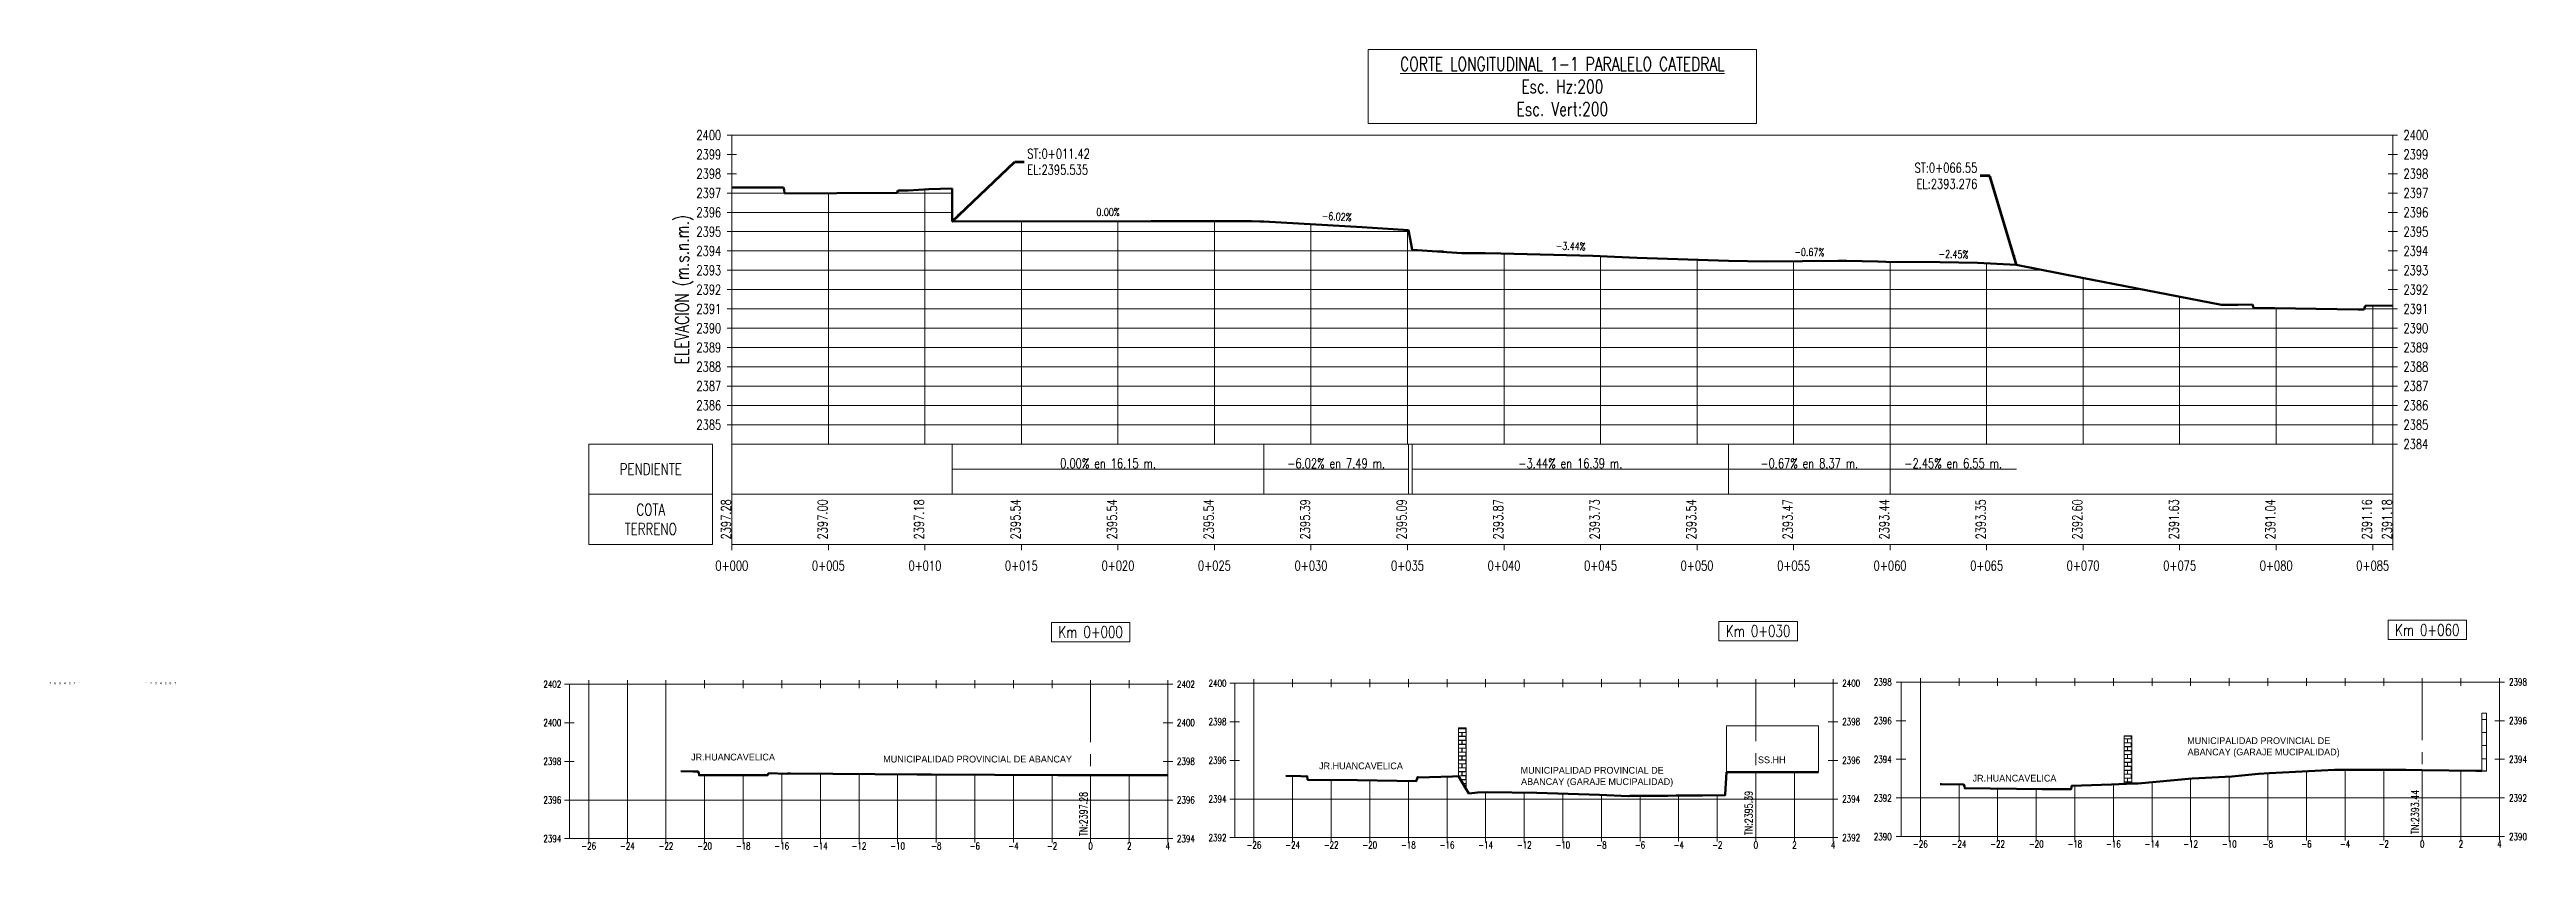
# Model space of a CAD drawing. Header units: metres. Extents: x 0 to 730306, y 0 to 8491524.
# Drawn here: x 729615.2 to 729743.5, y 8491381.3 to 8491422.8 of the extents above; entities that cross this region are included whole.
import ezdxf

# ---------------------------------------------------------------- set-up
doc = ezdxf.new("R2010")
doc.units = ezdxf.units.M
doc.linetypes.add('CENTER', pattern=[2, 1.25, -0.25, 0.25, -0.25])
for name, color, linetype in [('C-ROAD-PROF-TEXT', 11, 'Continuous'), ('C-ROAD-PROF-TICK', 7, 'Continuous'), ('C-ROAD-PROF-TITL', 11, 'Continuous'), ('C-ROAD-PROF-TTLB', 5, 'Continuous'), ('C-ROAD-PROF-VTXT', 7, 'Continuous'), ('C-ROAD-SCTN-TEXT', 2, 'Continuous'), ('C-ROAD-SECT-GRID', 7, 'Continuous'), ('C-ROAD-SECT-TEXT', 92, 'Continuous'), ('C-ROAD-SECT-TICK', 7, 'Continuous'), ('C-ROAD-SECT-TITL', 92, 'Continuous'), ('G-Dim', 4, 'Continuous'), ('G-Textos1', 2, 'Continuous'), ('T-Natural', 94, 'Continuous')]:
    doc.layers.add(name, color=color, linetype=linetype)
for name, color, linetype, lineweight in [('COTAS', 42, 'Continuous', 5), ('Flechas', 1, 'Continuous', 5), ('G-Text', 2, 'Continuous', 15), ('T-Grilla', 251, 'Continuous', 5)]:
    doc.layers.add(name, color=color, linetype=linetype, lineweight=lineweight)
doc.styles.add('3.5mm', font='romans.shx', dxfattribs={"width": 0.75, "height": 3.5})
doc.styles.add('Estilo_Generado_6', font='stylu.ttf')
doc.styles.add('ROMANS-SP', font='simplex.shx', dxfattribs={"width": 0.75, "height": 1.8, "bigfont": '@extfont2.shx'})
doc.styles.get("Standard").update_dxf_attribs({"font": 'arial.ttf'})
doc.styles.add('T_CoGo_GMI', font='romand.shx', dxfattribs={"width": 0.75})
doc.dimstyles.new('COTA JCCH', dxfattribs={"dimtxt": 1.8, "dimasz": 1.8, "dimexe": 1.8, "dimexo": 0.75, "dimgap": 0.09, "dimtad": 0, "dimtih": 1, "dimtoh": 1, "dimzin": 0, "dimdsep": 46, "dimtxsty": 'Standard', "dimblk": 'ARCHTICK', "dimcen": 0.09, "dimazin": 0, "dimtfac": 1, "dimtix": 1, "dimtofl": 0, "dimtmove": 0, "dimatfit": 3, "dimfxl": 1, "dimtolj": 1, "dimtzin": 0, "dimarcsym": 0})

msp = doc.modelspace()

# ---------------------------------------------------------------- texts
at = {"lineweight": 5, "style": 'Estilo_Generado_6'}
for s, p in [('MUNICIPALIDAD PROVINCIAL DE', (729725.908, 8491386.787)), ('JR.HUANCAVELICA', (729648.409, 8491385.938)), ('MUNICIPALIDAD PROVINCIAL DE ABANCAY', (729658.361, 8491385.833)), ('JR.HUANCAVELICA', (729680.937, 8491385.483)), ('SS.HH', (729703.675, 8491385.796)), ('ABANCAY (GARAJE MUCIPALIDAD)', (729725.93, 8491386.201)), ('ABANCAY (GARAJE MUCIPALIDAD)', (729691.403, 8491384.667)), ('MUNICIPALIDAD PROVINCIAL DE', (729691.381, 8491385.254)), ('JR.HUANCAVELICA', (729714.792, 8491384.846))]:
    msp.add_text(s, height=0.35, dxfattribs=at).set_placement(p)
at = {"layer": 'C-ROAD-PROF-TEXT', "color": 2, "linetype": 'Continuous', "lineweight": 5, "char_height": 0.4, "attachment_point": 8, "style": 'ROMANS-SP'}
for s, insert, rotation in [('{\\C2;0.00%}', (729670.009, 8491414.14), 0), ('{\\C2;0.00%}', (729670.009, 8491414.14), 0), ('{\\C2;0.00%}', (729670.009, 8491414.14), 0), ('{\\C2;-6.02%}', (729681.844, 8491413.914), 356.55504), ('{\\C2;-6.02%}', (729681.844, 8491413.914), 356.55504), ('{\\C2;-6.02%}', (729681.844, 8491413.914), 356.55504), ('{\\C2;-3.44%}', (729693.966, 8491412.379), 358.02916), ('{\\C2;-3.44%}', (729693.966, 8491412.379), 358.02916), ('{\\C2;-3.44%}', (729693.966, 8491412.379), 358.02916), ('{\\C2;-0.67%}', (729706.338, 8491412.069), 359.61896), ('{\\C2;-0.67%}', (729706.338, 8491412.069), 359.61896), ('{\\C2;-0.67%}', (729706.338, 8491412.069), 359.61896), ('{\\C2;-2.45%}', (729713.8, 8491411.961), 358.59815), ('{\\C2;-2.45%}', (729713.8, 8491411.961), 358.59815), ('{\\C2;-2.45%}', (729713.8, 8491411.961), 358.59815)]:
    msp.add_mtext(s, dxfattribs=dict(at, insert=insert, rotation=rotation))
at = {"layer": 'C-ROAD-PROF-TEXT', "color": 11, "linetype": 'Continuous', "lineweight": 5, "char_height": 0.5, "attachment_point": 5, "style": 'ROMANS-SP'}
for s, insert in [('{\\C2;0.00% en 16.15 m.}', (729670.009, 8491401.328)), ('{\\C2;0.00% en 16.15 m.}', (729670.009, 8491401.328)), ('{\\C2;0.00% en 16.15 m.}', (729670.009, 8491401.328)), ('{\\C2;-6.02% en 7.49 m.}', (729681.827, 8491401.328)), ('{\\C2;-6.02% en 7.49 m.}', (729681.827, 8491401.328)), ('{\\C2;-6.02% en 7.49 m.}', (729681.827, 8491401.328)), ('{\\C2;-3.44% en 16.39 m.}', (729693.956, 8491401.328)), ('{\\C2;-3.44% en 16.39 m.}', (729693.956, 8491401.328)), ('{\\C2;-3.44% en 16.39 m.}', (729693.956, 8491401.328)), ('{\\C2;-0.67% en 8.37 m.}', (729706.336, 8491401.328)), ('{\\C2;-0.67% en 8.37 m.}', (729706.336, 8491401.328)), ('{\\C2;-0.67% en 8.37 m.}', (729706.336, 8491401.328)), ('{\\C2;-2.45% en 6.55 m.}', (729713.793, 8491401.328)), ('{\\C2;-2.45% en 6.55 m.}', (729713.793, 8491401.328)), ('{\\C2;-2.45% en 6.55 m.}', (729713.793, 8491401.328))]:
    msp.add_mtext(s, dxfattribs=dict(at, insert=insert))
at = {"layer": 'C-ROAD-PROF-TITL', "color": 1, "linetype": 'Continuous', "lineweight": 9, "insert": (729693.541, 8491419.328), "char_height": 0.7, "attachment_point": 8, "style": 'ROMANS-SP'}
msp.add_mtext('{\\L\\C6;CORTE LONGITUDINAL 1-1 PARALELO CATEDRAL\\P\\l\\C2;Esc. Hz:200\\L\\C6;\\P\\l\\C2;Esc. Vert:200}', dxfattribs=at)
msp.add_mtext('{\\L\\C6;CORTE LONGITUDINAL 1-1 PARALELO CATEDRAL\\P\\l\\C2;Esc. Hz:200\\L\\C6;\\P\\l\\C2;Esc. Vert:200}', dxfattribs=at)
msp.add_mtext('{\\L\\C6;CORTE LONGITUDINAL 1-1 PARALELO CATEDRAL\\P\\l\\C2;Esc. Hz:200\\L\\C6;\\P\\l\\C2;Esc. Vert:200}', dxfattribs=at)
at = {"layer": 'C-ROAD-PROF-TITL', "color": 11, "linetype": 'Continuous', "lineweight": 9, "insert": (729646.319, 8491401.028), "char_height": 0.6, "attachment_point": 5, "style": 'T_CoGo_GMI'}
msp.add_mtext('{\\C2;PENDIENTE}', dxfattribs=at)
msp.add_mtext('{\\C2;PENDIENTE}', dxfattribs=at)
msp.add_mtext('{\\C2;PENDIENTE}', dxfattribs=at)
at = {"layer": 'C-ROAD-PROF-VTXT', "color": 7, "linetype": 'Continuous', "lineweight": 5}
for s, insert, char_height, attachment_point, style in [('{\\C2;COTA\\PTERRENO}', (729646.319, 8491398.428), 0.6, 5, 'T_CoGo_GMI'), ('{\\C2;COTA\\PTERRENO}', (729646.319, 8491398.428), 0.6, 5, 'T_CoGo_GMI'), ('{\\C2;COTA\\PTERRENO}', (729646.319, 8491398.428), 0.6, 5, 'T_CoGo_GMI'), ('{\\C2;0+000}', (729650.519, 8491395.778), 0.5, 8, 'ROMANS-SP'), ('{\\C2;0+000}', (729650.519, 8491395.778), 0.5, 8, 'ROMANS-SP'), ('{\\C2;0+000}', (729650.519, 8491395.778), 0.5, 8, 'ROMANS-SP'), ('{\\C2;0+005}', (729655.519, 8491395.778), 0.5, 8, 'ROMANS-SP'), ('{\\C2;0+005}', (729655.519, 8491395.778), 0.5, 8, 'ROMANS-SP'), ('{\\C2;0+005}', (729655.519, 8491395.778), 0.5, 8, 'ROMANS-SP'), ('{\\C2;0+010}', (729660.519, 8491395.778), 0.5, 8, 'ROMANS-SP'), ('{\\C2;0+010}', (729660.519, 8491395.778), 0.5, 8, 'ROMANS-SP'), ('{\\C2;0+010}', (729660.519, 8491395.778), 0.5, 8, 'ROMANS-SP'), ('{\\C2;0+015}', (729665.519, 8491395.778), 0.5, 8, 'ROMANS-SP'), ('{\\C2;0+015}', (729665.519, 8491395.778), 0.5, 8, 'ROMANS-SP'), ('{\\C2;0+015}', (729665.519, 8491395.778), 0.5, 8, 'ROMANS-SP'), ('{\\C2;0+020}', (729670.519, 8491395.778), 0.5, 8, 'ROMANS-SP'), ('{\\C2;0+020}', (729670.519, 8491395.778), 0.5, 8, 'ROMANS-SP'), ('{\\C2;0+020}', (729670.519, 8491395.778), 0.5, 8, 'ROMANS-SP'), ('{\\C2;0+025}', (729675.519, 8491395.778), 0.5, 8, 'ROMANS-SP'), ('{\\C2;0+025}', (729675.519, 8491395.778), 0.5, 8, 'ROMANS-SP'), ('{\\C2;0+025}', (729675.519, 8491395.778), 0.5, 8, 'ROMANS-SP'), ('{\\C2;0+030}', (729680.519, 8491395.778), 0.5, 8, 'ROMANS-SP'), ('{\\C2;0+030}', (729680.519, 8491395.778), 0.5, 8, 'ROMANS-SP'), ('{\\C2;0+030}', (729680.519, 8491395.778), 0.5, 8, 'ROMANS-SP'), ('{\\C2;0+035}', (729685.519, 8491395.778), 0.5, 8, 'ROMANS-SP'), ('{\\C2;0+035}', (729685.519, 8491395.778), 0.5, 8, 'ROMANS-SP'), ('{\\C2;0+035}', (729685.519, 8491395.778), 0.5, 8, 'ROMANS-SP'), ('{\\C2;0+040}', (729690.519, 8491395.778), 0.5, 8, 'ROMANS-SP'), ('{\\C2;0+040}', (729690.519, 8491395.778), 0.5, 8, 'ROMANS-SP'), ('{\\C2;0+040}', (729690.519, 8491395.778), 0.5, 8, 'ROMANS-SP'), ('{\\C2;0+045}', (729695.519, 8491395.778), 0.5, 8, 'ROMANS-SP'), ('{\\C2;0+045}', (729695.519, 8491395.778), 0.5, 8, 'ROMANS-SP'), ('{\\C2;0+045}', (729695.519, 8491395.778), 0.5, 8, 'ROMANS-SP'), ('{\\C2;0+050}', (729700.519, 8491395.778), 0.5, 8, 'ROMANS-SP'), ('{\\C2;0+050}', (729700.519, 8491395.778), 0.5, 8, 'ROMANS-SP'), ('{\\C2;0+050}', (729700.519, 8491395.778), 0.5, 8, 'ROMANS-SP'), ('{\\C2;0+055}', (729705.519, 8491395.778), 0.5, 8, 'ROMANS-SP'), ('{\\C2;0+055}', (729705.519, 8491395.778), 0.5, 8, 'ROMANS-SP'), ('{\\C2;0+055}', (729705.519, 8491395.778), 0.5, 8, 'ROMANS-SP'), ('{\\C2;0+060}', (729710.519, 8491395.778), 0.5, 8, 'ROMANS-SP'), ('{\\C2;0+060}', (729710.519, 8491395.778), 0.5, 8, 'ROMANS-SP'), ('{\\C2;0+060}', (729710.519, 8491395.778), 0.5, 8, 'ROMANS-SP'), ('{\\C2;0+065}', (729715.519, 8491395.778), 0.5, 8, 'ROMANS-SP'), ('{\\C2;0+065}', (729715.519, 8491395.778), 0.5, 8, 'ROMANS-SP'), ('{\\C2;0+065}', (729715.519, 8491395.778), 0.5, 8, 'ROMANS-SP'), ('{\\C2;0+070}', (729720.519, 8491395.778), 0.5, 8, 'ROMANS-SP'), ('{\\C2;0+070}', (729720.519, 8491395.778), 0.5, 8, 'ROMANS-SP'), ('{\\C2;0+070}', (729720.519, 8491395.778), 0.5, 8, 'ROMANS-SP'), ('{\\C2;0+075}', (729725.519, 8491395.778), 0.5, 8, 'ROMANS-SP'), ('{\\C2;0+075}', (729725.519, 8491395.778), 0.5, 8, 'ROMANS-SP'), ('{\\C2;0+075}', (729725.519, 8491395.778), 0.5, 8, 'ROMANS-SP'), ('{\\C2;0+080}', (729730.519, 8491395.778), 0.5, 8, 'ROMANS-SP'), ('{\\C2;0+080}', (729730.519, 8491395.778), 0.5, 8, 'ROMANS-SP'), ('{\\C2;0+080}', (729730.519, 8491395.778), 0.5, 8, 'ROMANS-SP'), ('{\\C2;0+085}', (729735.519, 8491395.778), 0.5, 8, 'ROMANS-SP'), ('{\\C2;0+085}', (729735.519, 8491395.778), 0.5, 8, 'ROMANS-SP'), ('{\\C2;0+085}', (729735.519, 8491395.778), 0.5, 8, 'ROMANS-SP')]:
    msp.add_mtext(s, dxfattribs=dict(at, insert=insert, char_height=char_height, attachment_point=attachment_point, style=style))
at = {"layer": 'C-ROAD-PROF-VTXT', "color": 7, "linetype": 'Continuous', "lineweight": 5, "char_height": 0.5, "attachment_point": 8, "rotation": 90, "style": 'ROMANS-SP'}
for s, insert in [('{\\C2;2397.28}', (729650.469, 8491398.428)), ('{\\C2;2397.28}', (729650.469, 8491398.428)), ('{\\C2;2397.28}', (729650.469, 8491398.428)), ('{\\C2;2397.00}', (729655.469, 8491398.428)), ('{\\C2;2397.00}', (729655.469, 8491398.428)), ('{\\C2;2397.00}', (729655.469, 8491398.428)), ('{\\C2;2397.18}', (729660.469, 8491398.428)), ('{\\C2;2397.18}', (729660.469, 8491398.428)), ('{\\C2;2397.18}', (729660.469, 8491398.428)), ('{\\C2;2395.54}', (729665.469, 8491398.428)), ('{\\C2;2395.54}', (729665.469, 8491398.428)), ('{\\C2;2395.54}', (729665.469, 8491398.428)), ('{\\C2;2395.54}', (729670.469, 8491398.428)), ('{\\C2;2395.54}', (729670.469, 8491398.428)), ('{\\C2;2395.54}', (729670.469, 8491398.428)), ('{\\C2;2395.54}', (729675.469, 8491398.428)), ('{\\C2;2395.54}', (729675.469, 8491398.428)), ('{\\C2;2395.54}', (729675.469, 8491398.428)), ('{\\C2;2395.39}', (729680.469, 8491398.428)), ('{\\C2;2395.39}', (729680.469, 8491398.428)), ('{\\C2;2395.39}', (729680.469, 8491398.428)), ('{\\C2;2395.09}', (729685.469, 8491398.428)), ('{\\C2;2395.09}', (729685.469, 8491398.428)), ('{\\C2;2395.09}', (729685.469, 8491398.428)), ('{\\C2;2393.87}', (729690.469, 8491398.428)), ('{\\C2;2393.87}', (729690.469, 8491398.428)), ('{\\C2;2393.87}', (729690.469, 8491398.428)), ('{\\C2;2393.73}', (729695.469, 8491398.428)), ('{\\C2;2393.73}', (729695.469, 8491398.428)), ('{\\C2;2393.73}', (729695.469, 8491398.428)), ('{\\C2;2393.54}', (729700.469, 8491398.428)), ('{\\C2;2393.54}', (729700.469, 8491398.428)), ('{\\C2;2393.54}', (729700.469, 8491398.428)), ('{\\C2;2393.47}', (729705.469, 8491398.428)), ('{\\C2;2393.47}', (729705.469, 8491398.428)), ('{\\C2;2393.47}', (729705.469, 8491398.428)), ('{\\C2;2393.44}', (729710.469, 8491398.428)), ('{\\C2;2393.44}', (729710.469, 8491398.428)), ('{\\C2;2393.44}', (729710.469, 8491398.428)), ('{\\C2;2393.35}', (729715.469, 8491398.428)), ('{\\C2;2393.35}', (729715.469, 8491398.428)), ('{\\C2;2393.35}', (729715.469, 8491398.428)), ('{\\C2;2392.60}', (729720.469, 8491398.428)), ('{\\C2;2392.60}', (729720.469, 8491398.428)), ('{\\C2;2392.60}', (729720.469, 8491398.428)), ('{\\C2;2391.63}', (729725.469, 8491398.428)), ('{\\C2;2391.63}', (729725.469, 8491398.428)), ('{\\C2;2391.63}', (729725.469, 8491398.428)), ('{\\C2;2391.04}', (729730.469, 8491398.428)), ('{\\C2;2391.04}', (729730.469, 8491398.428)), ('{\\C2;2391.04}', (729730.469, 8491398.428)), ('{\\C2;2391.16}', (729735.469, 8491398.428)), ('{\\C2;2391.16}', (729735.469, 8491398.428)), ('{\\C2;2391.16}', (729735.469, 8491398.428)), ('{\\C2;2391.18}', (729736.512, 8491398.428)), ('{\\C2;2391.18}', (729736.512, 8491398.428)), ('{\\C2;2391.18}', (729736.512, 8491398.428))]:
    msp.add_mtext(s, dxfattribs=dict(at, insert=insert))
at = {"layer": 'C-ROAD-SCTN-TEXT', "color": 4, "linetype": 'Continuous', "lineweight": 9, "char_height": 0.4, "attachment_point": 4, "rotation": 90, "style": 'ROMANS-SP'}
for s, insert in [('TN:2397.28', (729668.735, 8491382.016)), ('TN:2395.39', (729703.195, 8491382.068)), ('TN:2393.44', (729737.717, 8491382.125))]:
    msp.add_mtext(s, dxfattribs=dict(at, insert=insert))
at = {"layer": 'C-ROAD-SECT-TEXT', "color": 7, "linetype": 'Continuous', "lineweight": 5, "char_height": 0.36, "style": '3.5mm'}
for s, insert, attachment_point in [('2402', (729641.683, 8491389.889), 6), ('2402', (729673.578, 8491389.889), 4), ('2400', (729676.143, 8491389.941), 6), ('2400', (729708.043, 8491389.941), 4), ('2398', (729710.602, 8491389.998), 6), ('2398', (729742.582, 8491389.998), 4), ('2400', (729641.683, 8491387.889), 6), ('2400', (729673.578, 8491387.889), 4), ('2398', (729676.143, 8491387.941), 6), ('2398', (729708.043, 8491387.941), 4), ('2396', (729710.602, 8491387.998), 6), ('2396', (729742.582, 8491387.998), 4), ('2398', (729641.683, 8491385.889), 6), ('2398', (729673.578, 8491385.889), 4), ('2396', (729676.143, 8491385.941), 6), ('2396', (729708.043, 8491385.941), 4), ('2394', (729710.602, 8491385.998), 6), ('2394', (729742.582, 8491385.998), 4), ('2396', (729641.683, 8491383.889), 6), ('2396', (729673.578, 8491383.889), 4), ('2394', (729676.143, 8491383.941), 6), ('2394', (729708.043, 8491383.941), 4), ('2392', (729710.602, 8491383.998), 6), ('2392', (729742.582, 8491383.998), 4), ('2394', (729641.683, 8491381.889), 6), ('2394', (729673.578, 8491381.889), 4), ('2392', (729676.143, 8491381.941), 6), ('2392', (729708.043, 8491381.941), 4), ('2390', (729710.602, 8491381.998), 6), ('2390', (729742.582, 8491381.998), 4), ('-26', (729643.107, 8491381.689), 2), ('-24', (729645.107, 8491381.689), 2), ('-22', (729647.107, 8491381.689), 2), ('-20', (729649.107, 8491381.689), 2), ('-18', (729651.107, 8491381.689), 2), ('-16', (729653.107, 8491381.689), 2), ('-14', (729655.107, 8491381.689), 2), ('-12', (729657.107, 8491381.689), 2), ('-10', (729659.107, 8491381.689), 2), ('-8', (729661.107, 8491381.689), 2), ('-6', (729663.107, 8491381.689), 2), ('-4', (729665.107, 8491381.689), 2), ('-2', (729667.107, 8491381.689), 2), ('0', (729669.107, 8491381.689), 2), ('0', (729669.107, 8491381.689), 2), ('2', (729671.107, 8491381.689), 2), ('4', (729673.107, 8491381.689), 2), ('-26', (729677.567, 8491381.741), 2), ('-24', (729679.567, 8491381.741), 2), ('-22', (729681.567, 8491381.741), 2), ('-20', (729683.567, 8491381.741), 2), ('-18', (729685.567, 8491381.741), 2), ('-16', (729687.567, 8491381.741), 2), ('-14', (729689.567, 8491381.741), 2), ('-12', (729691.567, 8491381.741), 2), ('-10', (729693.567, 8491381.741), 2), ('-8', (729695.567, 8491381.741), 2), ('-6', (729697.567, 8491381.741), 2), ('-4', (729699.567, 8491381.741), 2), ('-2', (729701.567, 8491381.741), 2), ('0', (729703.567, 8491381.741), 2), ('0', (729703.567, 8491381.741), 2), ('2', (729705.567, 8491381.741), 2), ('4', (729707.567, 8491381.741), 2), ('-26', (729712.089, 8491381.798), 2), ('-24', (729714.089, 8491381.798), 2), ('-22', (729716.089, 8491381.798), 2), ('-20', (729718.089, 8491381.798), 2), ('-18', (729720.089, 8491381.798), 2), ('-16', (729722.089, 8491381.798), 2), ('-14', (729724.089, 8491381.798), 2), ('-12', (729726.089, 8491381.798), 2), ('-10', (729728.089, 8491381.798), 2), ('-8', (729730.089, 8491381.798), 2), ('-6', (729732.089, 8491381.798), 2), ('-4', (729734.089, 8491381.798), 2), ('-2', (729736.089, 8491381.798), 2), ('0', (729738.089, 8491381.798), 2), ('0', (729738.089, 8491381.798), 2), ('2', (729740.089, 8491381.798), 2), ('4', (729742.089, 8491381.798), 2)]:
    msp.add_mtext(s, dxfattribs=dict(at, insert=insert, attachment_point=attachment_point))
at = {"layer": 'C-ROAD-SECT-TITL', "color": 5, "linetype": 'Continuous', "lineweight": 5, "char_height": 0.6, "attachment_point": 2, "style": '3.5mm'}
for s, insert in [('{\\C4;Km 0+000}', (729669.107, 8491392.889)), ('{\\C4;Km 0+030}', (729703.684, 8491392.941)), ('{\\C4;Km 0+060}', (729738.345, 8491392.998))]:
    msp.add_mtext(s, dxfattribs=dict(at, insert=insert))
at = {"layer": 'COTAS', "char_height": 0.125, "attachment_point": 1}
for s, insert in [('7', (729615.166, 8491389.998)), ('6', (729615.416, 8491389.998)), ('5', (729615.666, 8491389.998)), ('4', (729615.916, 8491389.998)), ('3', (729616.166, 8491389.998)), ('2', (729616.416, 8491389.998)), ('1', (729616.666, 8491389.998)), ('1', (729620.137, 8491389.998)), ('2', (729620.387, 8491389.998)), ('3', (729620.637, 8491389.998)), ('4', (729620.887, 8491389.998)), ('5', (729621.137, 8491389.998)), ('6', (729621.387, 8491389.998)), ('7', (729621.637, 8491389.998))]:
    msp.add_mtext_dynamic_manual_height_columns(s, width=0.08347, gutter_width=0.625, heights=[0], dxfattribs=dict(at, insert=insert))
at = {"layer": 'G-Text', "color": 2, "linetype": 'Continuous', "lineweight": 15, "char_height": 0.5, "style": 'ROMANS-SP'}
for s, insert, attachment_point in [('ST:0+011.42\\PEL:2395.535', (729665.821, 8491416.949), 4), ('ST:0+011.42\\PEL:2395.535', (729665.821, 8491416.949), 4), ('ST:0+011.42\\PEL:2395.535', (729665.821, 8491416.949), 4), ('ST:0+066.55\\PEL:2393.276', (729715.037, 8491416.218), 6), ('ST:0+066.55\\PEL:2393.276', (729715.037, 8491416.218), 6), ('ST:0+066.55\\PEL:2393.276', (729715.037, 8491416.218), 6)]:
    msp.add_mtext(s, dxfattribs=dict(at, insert=insert, attachment_point=attachment_point))
at = {"layer": 'G-Textos1', "color": 7, "linetype": 'Continuous', "lineweight": 5, "char_height": 0.5, "attachment_point": 6, "style": 'ROMANS-SP'}
for s, insert in [('{\\C256;2400}', (729649.969, 8491418.328)), ('{\\C256;2400}', (729649.969, 8491418.328)), ('{\\C256;2400}', (729649.969, 8491418.328)), ('{\\C256;2399}', (729649.969, 8491417.328)), ('{\\C256;2399}', (729649.969, 8491417.328)), ('{\\C256;2399}', (729649.969, 8491417.328)), ('{\\C256;2398}', (729649.969, 8491416.328)), ('{\\C256;2398}', (729649.969, 8491416.328)), ('{\\C256;2398}', (729649.969, 8491416.328)), ('{\\C256;2397}', (729649.969, 8491415.328)), ('{\\C256;2397}', (729649.969, 8491415.328)), ('{\\C256;2397}', (729649.969, 8491415.328)), ('{\\C256;2396}', (729649.969, 8491414.328)), ('{\\C256;2396}', (729649.969, 8491414.328)), ('{\\C256;2396}', (729649.969, 8491414.328)), ('{\\C256;2395}', (729649.969, 8491413.328)), ('{\\C256;2395}', (729649.969, 8491413.328)), ('{\\C256;2395}', (729649.969, 8491413.328)), ('{\\C256;2394}', (729649.969, 8491412.328)), ('{\\C256;2394}', (729649.969, 8491412.328)), ('{\\C256;2394}', (729649.969, 8491412.328)), ('{\\C256;2393}', (729649.969, 8491411.328)), ('{\\C256;2393}', (729649.969, 8491411.328)), ('{\\C256;2393}', (729649.969, 8491411.328)), ('{\\C256;2392}', (729649.969, 8491410.328)), ('{\\C256;2392}', (729649.969, 8491410.328)), ('{\\C256;2392}', (729649.969, 8491410.328)), ('{\\C256;2391}', (729649.969, 8491409.328)), ('{\\C256;2391}', (729649.969, 8491409.328)), ('{\\C256;2391}', (729649.969, 8491409.328)), ('{\\C256;2390}', (729649.969, 8491408.328)), ('{\\C256;2390}', (729649.969, 8491408.328)), ('{\\C256;2390}', (729649.969, 8491408.328)), ('{\\C256;2389}', (729649.969, 8491407.328)), ('{\\C256;2389}', (729649.969, 8491407.328)), ('{\\C256;2389}', (729649.969, 8491407.328)), ('{\\C256;2388}', (729649.969, 8491406.328)), ('{\\C256;2388}', (729649.969, 8491406.328)), ('{\\C256;2388}', (729649.969, 8491406.328)), ('{\\C256;2387}', (729649.969, 8491405.328)), ('{\\C256;2387}', (729649.969, 8491405.328)), ('{\\C256;2387}', (729649.969, 8491405.328)), ('{\\C256;2386}', (729649.969, 8491404.328)), ('{\\C256;2386}', (729649.969, 8491404.328)), ('{\\C256;2386}', (729649.969, 8491404.328)), ('{\\C256;2385}', (729649.969, 8491403.328)), ('{\\C256;2385}', (729649.969, 8491403.328)), ('{\\C256;2385}', (729649.969, 8491403.328))]:
    msp.add_mtext(s, dxfattribs=dict(at, insert=insert))
at = {"layer": 'G-Textos1', "color": 2, "linetype": 'Continuous', "lineweight": 5, "char_height": 0.5, "attachment_point": 4, "style": 'ROMANS-SP'}
for s, insert in [('2400', (729737.112, 8491418.328)), ('2400', (729737.112, 8491418.328)), ('2400', (729737.112, 8491418.328)), ('2399', (729737.112, 8491417.328)), ('2399', (729737.112, 8491417.328)), ('2399', (729737.112, 8491417.328)), ('2398', (729737.112, 8491416.328)), ('2398', (729737.112, 8491416.328)), ('2398', (729737.112, 8491416.328)), ('2397', (729737.112, 8491415.328)), ('2397', (729737.112, 8491415.328)), ('2397', (729737.112, 8491415.328)), ('2396', (729737.112, 8491414.328)), ('2396', (729737.112, 8491414.328)), ('2396', (729737.112, 8491414.328)), ('2395', (729737.112, 8491413.328)), ('2395', (729737.112, 8491413.328)), ('2395', (729737.112, 8491413.328)), ('2394', (729737.112, 8491412.328)), ('2394', (729737.112, 8491412.328)), ('2394', (729737.112, 8491412.328)), ('2393', (729737.112, 8491411.328)), ('2393', (729737.112, 8491411.328)), ('2393', (729737.112, 8491411.328)), ('2392', (729737.112, 8491410.328)), ('2392', (729737.112, 8491410.328)), ('2392', (729737.112, 8491410.328)), ('2391', (729737.112, 8491409.328)), ('2391', (729737.112, 8491409.328)), ('2391', (729737.112, 8491409.328)), ('2390', (729737.112, 8491408.328)), ('2390', (729737.112, 8491408.328)), ('2390', (729737.112, 8491408.328)), ('2389', (729737.112, 8491407.328)), ('2389', (729737.112, 8491407.328)), ('2389', (729737.112, 8491407.328)), ('2388', (729737.112, 8491406.328)), ('2388', (729737.112, 8491406.328)), ('2388', (729737.112, 8491406.328)), ('2387', (729737.112, 8491405.328)), ('2387', (729737.112, 8491405.328)), ('2387', (729737.112, 8491405.328)), ('2386', (729737.112, 8491404.328)), ('2386', (729737.112, 8491404.328)), ('2386', (729737.112, 8491404.328)), ('2385', (729737.112, 8491403.328)), ('2385', (729737.112, 8491403.328)), ('2385', (729737.112, 8491403.328)), ('2384', (729737.112, 8491402.328)), ('2384', (729737.112, 8491402.328)), ('2384', (729737.112, 8491402.328))]:
    msp.add_mtext(s, dxfattribs=dict(at, insert=insert))
at = {"layer": 'G-Textos1', "color": 2, "linetype": 'Continuous', "lineweight": 5, "insert": (729648.519, 8491410.328), "char_height": 0.7, "attachment_point": 8, "rotation": 90, "style": 'ROMANS-SP'}
msp.add_mtext('ELEVACION (m.s.n.m.)', dxfattribs=at)
msp.add_mtext('ELEVACION (m.s.n.m.)', dxfattribs=at)
msp.add_mtext('ELEVACION (m.s.n.m.)', dxfattribs=at)

# ---------------------------------------------------------------- blocks, each defined once
blk = doc.blocks.new('*U114')
at = {"color": 5, "linetype": 'Continuous', "lineweight": 50}
blk.add_lwpolyline([(729619.96, 8491301.18), (729620.58, 8491301.16), (729620.87, 8491301.15), (729620.9, 8491301.08), (729620.91, 8491300.96), (729621.96, 8491300.96), (729623.19, 8491300.97), (729624.47, 8491300.97), (729624.47, 8491300.97), (729624.49, 8491301.03), (729624.51, 8491301.07), (729625.46, 8491301.04), (729625.51, 8491301.06), (729625.56, 8491301.06), (729625.65, 8491301.06), (729632.2, 8491301.01), (729632.93, 8491301), (729639.5, 8491300.97), (729640.86, 8491300.96), (729641.19, 8491300.97), (729641.82, 8491300.97), (729645.19, 8491300.97)], dxfattribs=at)
blk = doc.blocks.new('*U117')
at = {"color": 5, "linetype": 'Continuous', "lineweight": 50}
blk.add_lwpolyline([(729616.85, 8491248.88), (729617.63, 8491248.86), (729617.89, 8491248.85), (729617.95, 8491248.86), (729617.96, 8491248.73), (729617.97, 8491248.68), (729620.56, 8491248.65), (729623.61, 8491248.61), (729623.62, 8491248.66), (729623.68, 8491248.83), (729623.72, 8491248.8), (729624.28, 8491248.81), (729625.47, 8491248.84), (729625.79, 8491248.87), (729626.13, 8491248.28), (729626.33, 8491247.97), (729626.79, 8491248.02), (729627.27, 8491248.03), (729629.85, 8491248), (729633.09, 8491247.9), (729634.6, 8491247.83), (729634.68, 8491247.84), (729636.64, 8491247.85), (729637.06, 8491247.87), (729638.09, 8491247.86), (729638.43, 8491247.86), (729639.6, 8491247.88), (729639.6, 8491247.88), (729639.61, 8491247.91), (729639.67, 8491249.07), (729641.19, 8491249.07), (729642.84, 8491249.07), (729644.43, 8491249.07)], dxfattribs=at)
blk = doc.blocks.new('*U120')
at = {"color": 5, "linetype": 'Continuous', "lineweight": 50}
blk.add_lwpolyline([(729664.21, 8491300.4), (729664.29, 8491300.39), (729665.43, 8491300.37), (729665.48, 8491300.29), (729665.49, 8491300.18), (729669.5, 8491300.14), (729671.01, 8491300.14), (729671.02, 8491300.26), (729671.03, 8491300.3), (729673.1, 8491300.38), (729673.85, 8491300.41), (729673.93, 8491300.42), (729674.48, 8491300.43), (729677.28, 8491300.68), (729679.33, 8491300.79), (729680.71, 8491300.93), (729681.28, 8491300.96), (729684.64, 8491301.13), (729688.11, 8491301.13), (729688.34, 8491301.13), (729689.19, 8491301.12), (729691.97, 8491301.08), (729692.28, 8491301.08)], dxfattribs=at)
blk = doc.blocks.new('fle')
at = {"layer": 'Flechas', "const_width": 0.167}
blk.add_lwpolyline([(-5, 0), (-1.42, 0)], dxfattribs=at)
at = {"layer": 'Flechas'}
for points in [[(0, 0), (-3.33, 0.5), (-1.99, 0), (0, 0)], [(-1.99, 0), (0, 0), (-3.33, -0.5), (-1.99, 0)]]:
    blk.add_solid(points, dxfattribs=at)
blk = doc.blocks.new('f1')
at = {"layer": 'Flechas', "const_width": 0.1}
blk.add_lwpolyline([(-3, 0), (-0.85, 0)], dxfattribs=at)
at = {"layer": 'Flechas'}
for points in [[(0, 0), (-2, 0.3), (-1.2, 0), (0, 0)], [(-1.2, 0), (0, 0), (-2, -0.3), (-1.2, 0)]]:
    blk.add_solid(points, dxfattribs=at)

# ---------------------------------------------------------------- hatches: boundary and pattern name
at = {"lineweight": 5}
h = msp.add_hatch(dxfattribs=at)
h.set_pattern_fill('AR-BRSTD', color=256, scale=0.01)
h.set_pattern_definition([(0, (-0.25584, 1.5261), (0, 0.677418), []), (90, (-0.2558, 1.5261), (-1.016, 0.677418), [0.677418, -0.677418])])
h.paths.add_polyline_path([(729741.422, 8491388.395), (729741.172, 8491388.395), (729741.172, 8491385.395), (729741.422, 8491385.395)])

# ---------------------------------------------------------------- linework, layer by layer
for p, q in [((729688.159, 8491387.632), (729688.559, 8491387.632)), ((729722.648, 8491387.222), (729723.048, 8491387.222))]:
    msp.add_line(p, q)
at = {"linetype": 'Continuous', "lineweight": 5}
for p, q in [((729688.159, 8491387.595), (729688.336, 8491387.595)), ((729688.159, 8491387.585), (729688.539, 8491387.585)), ((729688.159, 8491387.391), (729688.539, 8491387.391)), ((729688.159, 8491387.382), (729688.336, 8491387.382)), ((729688.159, 8491387.188), (729688.336, 8491387.188)), ((729688.159, 8491387.179), (729688.539, 8491387.179)), ((729688.336, 8491387.595), (729688.336, 8491387.632)), ((729688.336, 8491387.188), (729688.336, 8491387.382)), ((729688.346, 8491387.595), (729688.346, 8491387.632)), ((729688.346, 8491387.595), (729688.559, 8491387.595)), ((729688.346, 8491387.382), (729688.559, 8491387.382)), ((729688.346, 8491387.188), (729688.346, 8491387.382)), ((729688.346, 8491387.188), (729688.559, 8491387.188)), ((729688.539, 8491387.391), (729688.539, 8491387.585)), ((729688.539, 8491386.985), (729688.539, 8491387.179)), ((729688.549, 8491387.585), (729688.559, 8491387.585)), ((729688.549, 8491387.391), (729688.549, 8491387.585)), ((729688.549, 8491387.391), (729688.559, 8491387.391)), ((729688.549, 8491387.179), (729688.559, 8491387.179)), ((729688.549, 8491386.985), (729688.549, 8491387.179)), ((729722.648, 8491387.061), (729723.016, 8491387.061)), ((729722.648, 8491387.052), (729722.813, 8491387.052)), ((729722.813, 8491386.858), (729722.813, 8491387.052)), ((729722.823, 8491387.052), (729723.048, 8491387.052)), ((729722.823, 8491386.858), (729722.823, 8491387.052)), ((729723.016, 8491387.061), (729723.016, 8491387.222)), ((729723.026, 8491387.061), (729723.026, 8491387.222)), ((729723.026, 8491387.061), (729723.048, 8491387.061)), ((729688.159, 8491386.985), (729688.539, 8491386.985)), ((729688.159, 8491386.975), (729688.336, 8491386.975)), ((729688.159, 8491386.782), (729688.336, 8491386.782)), ((729688.159, 8491386.772), (729688.539, 8491386.772)), ((729688.159, 8491386.579), (729688.539, 8491386.579)), ((729688.159, 8491386.569), (729688.336, 8491386.569)), ((729688.159, 8491386.375), (729688.336, 8491386.375)), ((729688.159, 8491386.366), (729688.539, 8491386.366)), ((729688.159, 8491386.172), (729688.539, 8491386.172)), ((729688.159, 8491386.163), (729688.336, 8491386.163)), ((729688.159, 8491385.969), (729688.336, 8491385.969)), ((729688.159, 8491385.959), (729688.539, 8491385.959)), ((729688.159, 8491385.766), (729688.539, 8491385.766)), ((729688.159, 8491385.756), (729688.336, 8491385.756)), ((729688.336, 8491386.782), (729688.336, 8491386.975)), ((729688.336, 8491386.375), (729688.336, 8491386.569)), ((729688.336, 8491385.969), (729688.336, 8491386.163)), ((729688.336, 8491385.563), (729688.336, 8491385.756)), ((729688.346, 8491386.975), (729688.559, 8491386.975)), ((729688.346, 8491386.782), (729688.346, 8491386.975)), ((729688.346, 8491386.782), (729688.559, 8491386.782)), ((729688.346, 8491386.569), (729688.559, 8491386.569)), ((729688.346, 8491386.375), (729688.346, 8491386.569)), ((729688.346, 8491386.375), (729688.559, 8491386.375)), ((729688.346, 8491386.163), (729688.559, 8491386.163)), ((729688.346, 8491385.969), (729688.346, 8491386.163)), ((729688.346, 8491385.969), (729688.559, 8491385.969)), ((729688.346, 8491385.756), (729688.559, 8491385.756)), ((729688.346, 8491385.563), (729688.346, 8491385.756)), ((729688.539, 8491386.579), (729688.539, 8491386.772)), ((729688.539, 8491386.172), (729688.539, 8491386.366)), ((729688.539, 8491385.766), (729688.539, 8491385.959)), ((729688.549, 8491386.985), (729688.559, 8491386.985)), ((729688.549, 8491386.772), (729688.559, 8491386.772)), ((729688.549, 8491386.579), (729688.549, 8491386.772)), ((729688.549, 8491386.579), (729688.559, 8491386.579)), ((729688.549, 8491386.366), (729688.559, 8491386.366)), ((729688.549, 8491386.172), (729688.549, 8491386.366)), ((729688.549, 8491386.172), (729688.559, 8491386.172)), ((729688.549, 8491385.959), (729688.559, 8491385.959)), ((729688.549, 8491385.766), (729688.549, 8491385.959)), ((729688.549, 8491385.766), (729688.559, 8491385.766)), ((729722.648, 8491386.858), (729722.813, 8491386.858)), ((729722.648, 8491386.848), (729723.016, 8491386.848)), ((729722.648, 8491386.655), (729723.016, 8491386.655)), ((729722.648, 8491386.645), (729722.813, 8491386.645)), ((729722.648, 8491386.451), (729722.813, 8491386.451)), ((729722.648, 8491386.442), (729723.016, 8491386.442)), ((729722.648, 8491386.248), (729723.016, 8491386.248)), ((729722.648, 8491386.239), (729722.813, 8491386.239)), ((729722.648, 8491386.045), (729722.813, 8491386.045)), ((729722.648, 8491386.036), (729723.016, 8491386.036)), ((729722.648, 8491385.842), (729723.016, 8491385.842)), ((729722.648, 8491385.832), (729722.813, 8491385.832)), ((729722.813, 8491386.451), (729722.813, 8491386.645)), ((729722.813, 8491386.045), (729722.813, 8491386.239)), ((729722.813, 8491385.639), (729722.813, 8491385.832)), ((729722.823, 8491386.858), (729723.048, 8491386.858)), ((729722.823, 8491386.645), (729723.048, 8491386.645)), ((729722.823, 8491386.451), (729722.823, 8491386.645)), ((729722.823, 8491386.451), (729723.048, 8491386.451)), ((729722.823, 8491386.239), (729723.048, 8491386.239)), ((729722.823, 8491386.045), (729722.823, 8491386.239)), ((729722.823, 8491386.045), (729723.048, 8491386.045)), ((729722.823, 8491385.832), (729723.048, 8491385.832)), ((729722.823, 8491385.639), (729722.823, 8491385.832)), ((729723.016, 8491386.655), (729723.016, 8491386.848)), ((729723.016, 8491386.248), (729723.016, 8491386.442)), ((729723.016, 8491385.842), (729723.016, 8491386.036)), ((729723.026, 8491386.848), (729723.048, 8491386.848)), ((729723.026, 8491386.655), (729723.026, 8491386.848)), ((729723.026, 8491386.655), (729723.048, 8491386.655)), ((729723.026, 8491386.442), (729723.048, 8491386.442)), ((729723.026, 8491386.248), (729723.026, 8491386.442)), ((729723.026, 8491386.248), (729723.048, 8491386.248)), ((729723.026, 8491386.036), (729723.048, 8491386.036)), ((729723.026, 8491385.842), (729723.026, 8491386.036)), ((729723.026, 8491385.842), (729723.048, 8491385.842)), ((729688.159, 8491385.563), (729688.336, 8491385.563)), ((729688.159, 8491385.553), (729688.539, 8491385.553)), ((729688.159, 8491385.359), (729688.539, 8491385.359)), ((729688.159, 8491385.35), (729688.336, 8491385.35)), ((729688.159, 8491385.147), (729688.539, 8491385.147)), ((729688.265, 8491384.953), (729688.539, 8491384.953)), ((729688.27, 8491384.943), (729688.336, 8491384.943)), ((729688.336, 8491385.156), (729688.336, 8491385.35)), ((729688.336, 8491384.832), (729688.336, 8491384.943)), ((729688.346, 8491385.563), (729688.559, 8491385.563)), ((729688.346, 8491385.35), (729688.559, 8491385.35)), ((729688.346, 8491385.156), (729688.346, 8491385.35)), ((729688.346, 8491385.156), (729688.559, 8491385.156)), ((729688.346, 8491384.943), (729688.559, 8491384.943)), ((729688.346, 8491384.816), (729688.346, 8491384.943)), ((729688.385, 8491384.75), (729688.559, 8491384.75)), ((729688.391, 8491384.74), (729688.539, 8491384.74)), ((729688.506, 8491384.547), (729688.539, 8491384.547)), ((729688.512, 8491384.537), (729688.559, 8491384.537)), ((729688.539, 8491385.359), (729688.539, 8491385.553)), ((729688.539, 8491384.953), (729688.539, 8491385.147)), ((729688.539, 8491384.547), (729688.539, 8491384.74)), ((729688.549, 8491385.553), (729688.559, 8491385.553)), ((729688.549, 8491385.359), (729688.549, 8491385.553)), ((729688.549, 8491385.147), (729688.559, 8491385.147)), ((729688.549, 8491384.953), (729688.549, 8491385.147)), ((729688.549, 8491384.74), (729688.559, 8491384.74)), ((729688.549, 8491384.547), (729688.549, 8491384.74)), ((729688.549, 8491384.547), (729688.559, 8491384.547)), ((729722.648, 8491385.639), (729722.813, 8491385.639)), ((729722.648, 8491385.629), (729723.016, 8491385.629)), ((729722.648, 8491385.435), (729723.016, 8491385.435)), ((729722.648, 8491385.426), (729722.813, 8491385.426)), ((729722.648, 8491385.232), (729722.813, 8491385.232)), ((729722.648, 8491385.223), (729723.016, 8491385.223)), ((729722.648, 8491385.029), (729723.016, 8491385.029)), ((729722.648, 8491385.02), (729722.813, 8491385.02)), ((729722.648, 8491384.826), (729722.813, 8491384.826)), ((729722.648, 8491384.816), (729723.016, 8491384.816)), ((729722.813, 8491385.232), (729722.813, 8491385.426)), ((729722.813, 8491384.826), (729722.813, 8491385.02)), ((729722.823, 8491385.639), (729723.048, 8491385.639)), ((729722.823, 8491385.426), (729723.048, 8491385.426)), ((729722.823, 8491385.232), (729722.823, 8491385.426)), ((729722.823, 8491385.232), (729723.048, 8491385.232)), ((729722.823, 8491385.02), (729723.048, 8491385.02)), ((729722.823, 8491384.826), (729722.823, 8491385.02)), ((729722.823, 8491384.826), (729723.048, 8491384.826)), ((729723.016, 8491385.435), (729723.016, 8491385.629)), ((729723.016, 8491385.029), (729723.016, 8491385.223)), ((729723.016, 8491384.742), (729723.016, 8491384.816)), ((729723.026, 8491385.629), (729723.048, 8491385.629)), ((729723.026, 8491385.435), (729723.026, 8491385.629)), ((729723.026, 8491385.435), (729723.048, 8491385.435)), ((729723.026, 8491385.223), (729723.048, 8491385.223)), ((729723.026, 8491385.029), (729723.026, 8491385.223)), ((729723.026, 8491385.029), (729723.048, 8491385.029)), ((729723.026, 8491384.816), (729723.048, 8491384.816)), ((729723.026, 8491384.742), (729723.026, 8491384.816))]:
    msp.add_line(p, q, dxfattribs=at)
at = {"lineweight": 9}
for points in [[(729741.172, 8491385.395), (729741.172, 8491388.395), (729741.422, 8491388.395), (729741.422, 8491385.379)], [(729688.159, 8491385.132), (729688.159, 8491387.632), (729688.559, 8491387.632), (729688.559, 8491384.461)], [(729722.648, 8491384.722), (729722.648, 8491387.222), (729723.048, 8491387.222), (729723.048, 8491384.743)]]:
    msp.add_lwpolyline(points, dxfattribs=at)
at = {"lineweight": 5}
msp.add_lwpolyline([(729702.043, 8491385.33), (729702.043, 8491387.73), (729706.803, 8491387.73), (729706.803, 8491385.329)], dxfattribs=at)
msp.add_lwpolyline([(729741.172, 8491385.395), (729741.422, 8491385.395)])
at = {"layer": 'C-ROAD-PROF-TEXT', "color": 3, "linetype": 'Continuous', "lineweight": 5}
for p, q in [((729661.936, 8491401.028), (729685.573, 8491401.028)), ((729661.936, 8491401.028), (729685.573, 8491401.028)), ((729661.936, 8491401.028), (729685.573, 8491401.028)), ((729685.759, 8491401.028), (729717.066, 8491401.028)), ((729685.759, 8491401.028), (729717.066, 8491401.028)), ((729685.759, 8491401.028), (729717.066, 8491401.028))]:
    msp.add_line(p, q, dxfattribs=at)
at = {"layer": 'C-ROAD-PROF-TICK', "color": 4, "linetype": 'Continuous', "lineweight": 5}
for p, q in [((729661.936, 8491399.728), (729661.936, 8491402.328)), ((729661.936, 8491399.728), (729661.936, 8491402.328)), ((729661.936, 8491399.728), (729661.936, 8491402.328)), ((729678.081, 8491399.728), (729678.081, 8491402.328)), ((729678.081, 8491399.728), (729678.081, 8491402.328)), ((729678.081, 8491399.728), (729678.081, 8491402.328)), ((729685.573, 8491399.728), (729685.573, 8491402.328)), ((729685.573, 8491399.728), (729685.573, 8491402.328)), ((729685.573, 8491399.728), (729685.573, 8491402.328)), ((729685.759, 8491399.728), (729685.759, 8491402.328)), ((729685.759, 8491399.728), (729685.759, 8491402.328)), ((729685.759, 8491399.728), (729685.759, 8491402.328)), ((729702.153, 8491399.728), (729702.153, 8491402.328)), ((729702.153, 8491399.728), (729702.153, 8491402.328)), ((729702.153, 8491399.728), (729702.153, 8491402.328)), ((729710.519, 8491399.728), (729710.519, 8491402.328)), ((729710.519, 8491399.728), (729710.519, 8491402.328)), ((729710.519, 8491399.728), (729710.519, 8491402.328))]:
    msp.add_line(p, q, dxfattribs=at)
at = {"layer": 'C-ROAD-PROF-TITL', "color": 1, "linetype": 'Continuous', "lineweight": 5}
msp.add_3dface([(729683.491, 8491418.928), (729703.591, 8491418.928), (729703.591, 8491422.761), (729683.491, 8491422.761)], dxfattribs=at)
msp.add_3dface([(729683.491, 8491418.928), (729703.591, 8491418.928), (729703.591, 8491422.761), (729683.491, 8491422.761)], dxfattribs=at)
msp.add_3dface([(729683.491, 8491418.928), (729703.591, 8491418.928), (729703.591, 8491422.761), (729683.491, 8491422.761)], dxfattribs=at)
at = {"layer": 'C-ROAD-PROF-TTLB', "color": 2, "linetype": 'Continuous', "lineweight": 9}
for p, q in [((729642.107, 8491381.889), (729642.107, 8491389.889)), ((729642.107, 8491389.889), (729673.107, 8491389.889)), ((729673.107, 8491381.889), (729673.107, 8491389.889)), ((729676.567, 8491381.941), (729676.567, 8491389.941)), ((729676.567, 8491389.941), (729707.567, 8491389.941)), ((729707.567, 8491381.941), (729707.567, 8491389.941)), ((729711.089, 8491381.998), (729711.089, 8491389.998)), ((729711.089, 8491389.998), (729742.089, 8491389.998)), ((729742.089, 8491381.998), (729742.089, 8491389.998)), ((729676.567, 8491381.941), (729707.567, 8491381.941)), ((729711.089, 8491381.998), (729742.089, 8491381.998)), ((729642.107, 8491381.889), (729673.107, 8491381.889))]:
    msp.add_line(p, q, dxfattribs=at)
at = {"layer": 'C-ROAD-PROF-TTLB', "color": 2, "linetype": 'CENTER', "lineweight": 9, "ltscale": 2.5}
for p, q in [((729669.107, 8491381.889), (729669.107, 8491389.889)), ((729703.567, 8491381.941), (729703.567, 8491389.941)), ((729738.089, 8491381.998), (729738.089, 8491389.998))]:
    msp.add_line(p, q, dxfattribs=at)
at = {"layer": 'C-ROAD-PROF-TTLB', "color": 2, "linetype": 'Continuous', "lineweight": 5}
msp.add_3dface([(729649.519, 8491399.728), (729649.519, 8491402.328), (729643.119, 8491402.328), (729643.119, 8491399.728)], dxfattribs=at)
msp.add_3dface([(729649.519, 8491399.728), (729649.519, 8491402.328), (729643.119, 8491402.328), (729643.119, 8491399.728)], dxfattribs=at)
msp.add_3dface([(729649.519, 8491399.728), (729649.519, 8491402.328), (729643.119, 8491402.328), (729643.119, 8491399.728)], dxfattribs=at)
at = {"layer": 'C-ROAD-PROF-TTLB', "color": 4, "linetype": 'Continuous', "lineweight": 5}
msp.add_3dface([(729650.519, 8491399.728), (729736.562, 8491399.728), (729736.562, 8491402.328), (729650.519, 8491402.328)], dxfattribs=at)
msp.add_3dface([(729650.519, 8491399.728), (729736.562, 8491399.728), (729736.562, 8491402.328), (729650.519, 8491402.328)], dxfattribs=at)
msp.add_3dface([(729650.519, 8491399.728), (729736.562, 8491399.728), (729736.562, 8491402.328), (729650.519, 8491402.328)], dxfattribs=at)
at = {"layer": 'C-ROAD-PROF-VTXT', "color": 2, "linetype": 'Continuous', "lineweight": 9}
for p, q in [((729650.519, 8491397.128), (729650.519, 8491396.828)), ((729650.519, 8491397.128), (729650.519, 8491396.828)), ((729650.519, 8491397.128), (729650.519, 8491396.828)), ((729655.519, 8491397.128), (729655.519, 8491396.828)), ((729655.519, 8491397.128), (729655.519, 8491396.828)), ((729655.519, 8491397.128), (729655.519, 8491396.828)), ((729660.519, 8491397.128), (729660.519, 8491396.828)), ((729660.519, 8491397.128), (729660.519, 8491396.828)), ((729660.519, 8491397.128), (729660.519, 8491396.828)), ((729665.519, 8491397.128), (729665.519, 8491396.828)), ((729665.519, 8491397.128), (729665.519, 8491396.828)), ((729665.519, 8491397.128), (729665.519, 8491396.828)), ((729670.519, 8491397.128), (729670.519, 8491396.828)), ((729670.519, 8491397.128), (729670.519, 8491396.828)), ((729670.519, 8491397.128), (729670.519, 8491396.828)), ((729675.519, 8491397.128), (729675.519, 8491396.828)), ((729675.519, 8491397.128), (729675.519, 8491396.828)), ((729675.519, 8491397.128), (729675.519, 8491396.828)), ((729680.519, 8491397.128), (729680.519, 8491396.828)), ((729680.519, 8491397.128), (729680.519, 8491396.828)), ((729680.519, 8491397.128), (729680.519, 8491396.828)), ((729685.519, 8491397.128), (729685.519, 8491396.828)), ((729685.519, 8491397.128), (729685.519, 8491396.828)), ((729685.519, 8491397.128), (729685.519, 8491396.828)), ((729690.519, 8491397.128), (729690.519, 8491396.828)), ((729690.519, 8491397.128), (729690.519, 8491396.828)), ((729690.519, 8491397.128), (729690.519, 8491396.828)), ((729695.519, 8491397.128), (729695.519, 8491396.828)), ((729695.519, 8491397.128), (729695.519, 8491396.828)), ((729695.519, 8491397.128), (729695.519, 8491396.828)), ((729700.519, 8491397.128), (729700.519, 8491396.828)), ((729700.519, 8491397.128), (729700.519, 8491396.828)), ((729700.519, 8491397.128), (729700.519, 8491396.828)), ((729705.519, 8491397.128), (729705.519, 8491396.828)), ((729705.519, 8491397.128), (729705.519, 8491396.828)), ((729705.519, 8491397.128), (729705.519, 8491396.828)), ((729710.519, 8491397.128), (729710.519, 8491396.828)), ((729710.519, 8491397.128), (729710.519, 8491396.828)), ((729710.519, 8491397.128), (729710.519, 8491396.828)), ((729715.519, 8491397.128), (729715.519, 8491396.828)), ((729715.519, 8491397.128), (729715.519, 8491396.828)), ((729715.519, 8491397.128), (729715.519, 8491396.828)), ((729720.519, 8491397.128), (729720.519, 8491396.828)), ((729720.519, 8491397.128), (729720.519, 8491396.828)), ((729720.519, 8491397.128), (729720.519, 8491396.828)), ((729725.519, 8491397.128), (729725.519, 8491396.828)), ((729725.519, 8491397.128), (729725.519, 8491396.828)), ((729725.519, 8491397.128), (729725.519, 8491396.828)), ((729730.519, 8491397.128), (729730.519, 8491396.828)), ((729730.519, 8491397.128), (729730.519, 8491396.828)), ((729730.519, 8491397.128), (729730.519, 8491396.828)), ((729735.519, 8491397.128), (729735.519, 8491396.828)), ((729735.519, 8491397.128), (729735.519, 8491396.828)), ((729735.519, 8491397.128), (729735.519, 8491396.828)), ((729736.562, 8491397.128), (729736.562, 8491396.828)), ((729736.562, 8491397.128), (729736.562, 8491396.828)), ((729736.562, 8491397.128), (729736.562, 8491396.828))]:
    msp.add_line(p, q, dxfattribs=at)
at = {"layer": 'C-ROAD-PROF-VTXT', "color": 2, "linetype": 'Continuous', "lineweight": 5}
msp.add_3dface([(729649.519, 8491397.128), (729649.519, 8491399.728), (729643.119, 8491399.728), (729643.119, 8491397.128)], dxfattribs=at)
msp.add_3dface([(729649.519, 8491397.128), (729649.519, 8491399.728), (729643.119, 8491399.728), (729643.119, 8491397.128)], dxfattribs=at)
msp.add_3dface([(729649.519, 8491397.128), (729649.519, 8491399.728), (729643.119, 8491399.728), (729643.119, 8491397.128)], dxfattribs=at)
at = {"layer": 'C-ROAD-PROF-VTXT', "color": 4, "linetype": 'Continuous', "lineweight": 5}
msp.add_3dface([(729650.519, 8491397.128), (729736.562, 8491397.128), (729736.562, 8491399.728), (729650.519, 8491399.728)], dxfattribs=at)
msp.add_3dface([(729650.519, 8491397.128), (729736.562, 8491397.128), (729736.562, 8491399.728), (729650.519, 8491399.728)], dxfattribs=at)
msp.add_3dface([(729650.519, 8491397.128), (729736.562, 8491397.128), (729736.562, 8491399.728), (729650.519, 8491399.728)], dxfattribs=at)
at = {"layer": 'C-ROAD-SECT-GRID', "color": 250, "linetype": 'Continuous', "lineweight": 0}
for p, q in [((729643.107, 8491381.889), (729643.107, 8491389.889)), ((729645.107, 8491381.889), (729645.107, 8491389.889)), ((729647.107, 8491381.889), (729647.107, 8491389.889)), ((729677.567, 8491381.941), (729677.567, 8491389.941)), ((729707.567, 8491381.941), (729707.567, 8491389.941)), ((729712.089, 8491381.998), (729712.089, 8491389.998)), ((729742.089, 8491381.998), (729742.089, 8491389.998)), ((729649.107, 8491381.889), (729649.107, 8491385.17)), ((729651.107, 8491381.889), (729651.107, 8491385.179)), ((729653.107, 8491381.889), (729653.107, 8491385.26)), ((729655.107, 8491381.889), (729655.107, 8491385.252)), ((729657.107, 8491381.889), (729657.107, 8491385.238)), ((729659.107, 8491381.889), (729659.107, 8491385.223)), ((729661.107, 8491381.889), (729661.107, 8491385.211)), ((729663.107, 8491381.889), (729663.107, 8491385.201)), ((729665.107, 8491381.889), (729665.107, 8491385.191)), ((729667.107, 8491381.889), (729667.107, 8491385.182)), ((729669.107, 8491381.889), (729669.107, 8491385.173)), ((729669.107, 8491381.889), (729669.107, 8491385.173)), ((729671.107, 8491381.889), (729671.107, 8491385.174)), ((729673.107, 8491381.889), (729673.107, 8491385.175)), ((729679.567, 8491381.941), (729679.567, 8491385.131)), ((729681.567, 8491381.941), (729681.567, 8491384.928)), ((729683.567, 8491381.941), (729683.567, 8491384.904)), ((729685.567, 8491381.941), (729685.567, 8491384.878)), ((729687.567, 8491381.941), (729687.567, 8491385.091)), ((729703.567, 8491381.941), (729703.567, 8491385.329)), ((729703.567, 8491381.941), (729703.567, 8491385.329)), ((729705.567, 8491381.941), (729705.567, 8491385.329)), ((729714.089, 8491381.998), (729714.089, 8491384.691)), ((729716.089, 8491381.998), (729716.089, 8491384.481)), ((729720.089, 8491381.998), (729720.089, 8491384.627)), ((729722.089, 8491381.998), (729722.089, 8491384.705)), ((729724.089, 8491381.998), (729724.089, 8491384.815)), ((729726.089, 8491381.998), (729726.089, 8491384.991)), ((729728.089, 8491381.998), (729728.089, 8491385.099)), ((729730.089, 8491381.998), (729730.089, 8491385.271)), ((729732.089, 8491381.998), (729732.089, 8491385.376)), ((729734.089, 8491381.998), (729734.089, 8491385.451)), ((729736.089, 8491381.998), (729736.089, 8491385.448)), ((729738.089, 8491381.998), (729738.089, 8491385.437)), ((729738.089, 8491381.998), (729738.089, 8491385.437)), ((729740.089, 8491381.998), (729740.089, 8491385.411)), ((729642.107, 8491383.889), (729673.107, 8491383.889)), ((729676.567, 8491383.941), (729707.567, 8491383.941)), ((729689.567, 8491381.941), (729689.567, 8491384.292)), ((729691.567, 8491381.941), (729691.567, 8491384.265)), ((729693.567, 8491381.941), (729693.567, 8491384.217)), ((729695.567, 8491381.941), (729695.567, 8491384.158)), ((729697.567, 8491381.941), (729697.567, 8491384.101)), ((729699.567, 8491381.941), (729699.567, 8491384.126)), ((729701.567, 8491381.941), (729701.567, 8491384.134)), ((729711.089, 8491383.998), (729742.089, 8491383.998)), ((729718.089, 8491381.998), (729718.089, 8491384.461)), ((729676.567, 8491381.941), (729707.567, 8491381.941)), ((729711.089, 8491381.998), (729742.089, 8491381.998)), ((729642.107, 8491381.889), (729673.107, 8491381.889))]:
    msp.add_line(p, q, dxfattribs=at)
at = {"layer": 'C-ROAD-SECT-TICK', "color": 2, "linetype": 'Continuous', "lineweight": 9}
for p, q in [((729641.857, 8491389.889), (729642.357, 8491389.889)), ((729643.107, 8491389.689), (729643.107, 8491390.089)), ((729645.107, 8491389.689), (729645.107, 8491390.089)), ((729647.107, 8491389.689), (729647.107, 8491390.089)), ((729649.107, 8491389.689), (729649.107, 8491390.089)), ((729651.107, 8491389.689), (729651.107, 8491390.089)), ((729653.107, 8491389.689), (729653.107, 8491390.089)), ((729655.107, 8491389.689), (729655.107, 8491390.089)), ((729657.107, 8491389.689), (729657.107, 8491390.089)), ((729659.107, 8491389.689), (729659.107, 8491390.089)), ((729661.107, 8491389.689), (729661.107, 8491390.089)), ((729663.107, 8491389.689), (729663.107, 8491390.089)), ((729665.107, 8491389.689), (729665.107, 8491390.089)), ((729667.107, 8491389.689), (729667.107, 8491390.089)), ((729669.107, 8491389.689), (729669.107, 8491390.089)), ((729669.107, 8491389.689), (729669.107, 8491390.089)), ((729671.107, 8491389.689), (729671.107, 8491390.089)), ((729672.857, 8491389.889), (729673.357, 8491389.889)), ((729673.107, 8491389.689), (729673.107, 8491390.089)), ((729676.317, 8491389.941), (729676.817, 8491389.941)), ((729677.567, 8491389.741), (729677.567, 8491390.141)), ((729679.567, 8491389.741), (729679.567, 8491390.141)), ((729681.567, 8491389.741), (729681.567, 8491390.141)), ((729683.567, 8491389.741), (729683.567, 8491390.141)), ((729685.567, 8491389.741), (729685.567, 8491390.141)), ((729687.567, 8491389.741), (729687.567, 8491390.141)), ((729689.567, 8491389.741), (729689.567, 8491390.141)), ((729691.567, 8491389.741), (729691.567, 8491390.141)), ((729693.567, 8491389.741), (729693.567, 8491390.141)), ((729695.567, 8491389.741), (729695.567, 8491390.141)), ((729697.567, 8491389.741), (729697.567, 8491390.141)), ((729699.567, 8491389.741), (729699.567, 8491390.141)), ((729701.567, 8491389.741), (729701.567, 8491390.141)), ((729703.567, 8491389.741), (729703.567, 8491390.141)), ((729703.567, 8491389.741), (729703.567, 8491390.141)), ((729705.567, 8491389.741), (729705.567, 8491390.141)), ((729707.317, 8491389.941), (729707.817, 8491389.941)), ((729707.567, 8491389.741), (729707.567, 8491390.141)), ((729710.839, 8491389.998), (729711.339, 8491389.998)), ((729712.089, 8491389.798), (729712.089, 8491390.198)), ((729714.089, 8491389.798), (729714.089, 8491390.198)), ((729716.089, 8491389.798), (729716.089, 8491390.198)), ((729718.089, 8491389.798), (729718.089, 8491390.198)), ((729720.089, 8491389.798), (729720.089, 8491390.198)), ((729722.089, 8491389.798), (729722.089, 8491390.198)), ((729724.089, 8491389.798), (729724.089, 8491390.198)), ((729726.089, 8491389.798), (729726.089, 8491390.198)), ((729728.089, 8491389.798), (729728.089, 8491390.198)), ((729730.089, 8491389.798), (729730.089, 8491390.198)), ((729732.089, 8491389.798), (729732.089, 8491390.198)), ((729734.089, 8491389.798), (729734.089, 8491390.198)), ((729736.089, 8491389.798), (729736.089, 8491390.198)), ((729738.089, 8491389.798), (729738.089, 8491390.198)), ((729738.089, 8491389.798), (729738.089, 8491390.198)), ((729740.089, 8491389.798), (729740.089, 8491390.198)), ((729741.839, 8491389.998), (729742.339, 8491389.998)), ((729742.089, 8491389.798), (729742.089, 8491390.198)), ((729641.857, 8491387.889), (729642.357, 8491387.889)), ((729672.857, 8491387.889), (729673.357, 8491387.889)), ((729676.317, 8491387.941), (729676.817, 8491387.941)), ((729707.317, 8491387.941), (729707.817, 8491387.941)), ((729710.839, 8491387.998), (729711.339, 8491387.998)), ((729741.839, 8491387.998), (729742.339, 8491387.998)), ((729641.857, 8491385.889), (729642.357, 8491385.889)), ((729672.857, 8491385.889), (729673.357, 8491385.889)), ((729676.317, 8491385.941), (729676.817, 8491385.941)), ((729707.317, 8491385.941), (729707.817, 8491385.941)), ((729710.839, 8491385.998), (729711.339, 8491385.998)), ((729741.839, 8491385.998), (729742.339, 8491385.998)), ((729641.857, 8491383.889), (729642.357, 8491383.889)), ((729672.857, 8491383.889), (729673.357, 8491383.889)), ((729676.317, 8491383.941), (729676.817, 8491383.941)), ((729707.317, 8491383.941), (729707.817, 8491383.941)), ((729710.839, 8491383.998), (729711.339, 8491383.998)), ((729741.839, 8491383.998), (729742.339, 8491383.998)), ((729643.107, 8491381.689), (729643.107, 8491382.089)), ((729645.107, 8491381.689), (729645.107, 8491382.089)), ((729647.107, 8491381.689), (729647.107, 8491382.089)), ((729649.107, 8491381.689), (729649.107, 8491382.089)), ((729651.107, 8491381.689), (729651.107, 8491382.089)), ((729653.107, 8491381.689), (729653.107, 8491382.089)), ((729655.107, 8491381.689), (729655.107, 8491382.089)), ((729657.107, 8491381.689), (729657.107, 8491382.089)), ((729659.107, 8491381.689), (729659.107, 8491382.089)), ((729661.107, 8491381.689), (729661.107, 8491382.089)), ((729663.107, 8491381.689), (729663.107, 8491382.089)), ((729665.107, 8491381.689), (729665.107, 8491382.089)), ((729667.107, 8491381.689), (729667.107, 8491382.089)), ((729669.107, 8491381.689), (729669.107, 8491382.089)), ((729669.107, 8491381.689), (729669.107, 8491382.089)), ((729671.107, 8491381.689), (729671.107, 8491382.089)), ((729673.107, 8491381.689), (729673.107, 8491382.089)), ((729676.317, 8491381.941), (729676.817, 8491381.941)), ((729677.567, 8491381.741), (729677.567, 8491382.141)), ((729679.567, 8491381.741), (729679.567, 8491382.141)), ((729681.567, 8491381.741), (729681.567, 8491382.141)), ((729683.567, 8491381.741), (729683.567, 8491382.141)), ((729685.567, 8491381.741), (729685.567, 8491382.141)), ((729687.567, 8491381.741), (729687.567, 8491382.141)), ((729689.567, 8491381.741), (729689.567, 8491382.141)), ((729691.567, 8491381.741), (729691.567, 8491382.141)), ((729693.567, 8491381.741), (729693.567, 8491382.141)), ((729695.567, 8491381.741), (729695.567, 8491382.141)), ((729697.567, 8491381.741), (729697.567, 8491382.141)), ((729699.567, 8491381.741), (729699.567, 8491382.141)), ((729701.567, 8491381.741), (729701.567, 8491382.141)), ((729703.567, 8491381.741), (729703.567, 8491382.141)), ((729703.567, 8491381.741), (729703.567, 8491382.141)), ((729705.567, 8491381.741), (729705.567, 8491382.141)), ((729707.317, 8491381.941), (729707.817, 8491381.941)), ((729707.567, 8491381.741), (729707.567, 8491382.141)), ((729710.839, 8491381.998), (729711.339, 8491381.998)), ((729712.089, 8491381.798), (729712.089, 8491382.198)), ((729714.089, 8491381.798), (729714.089, 8491382.198)), ((729716.089, 8491381.798), (729716.089, 8491382.198)), ((729718.089, 8491381.798), (729718.089, 8491382.198)), ((729720.089, 8491381.798), (729720.089, 8491382.198)), ((729722.089, 8491381.798), (729722.089, 8491382.198)), ((729724.089, 8491381.798), (729724.089, 8491382.198)), ((729726.089, 8491381.798), (729726.089, 8491382.198)), ((729728.089, 8491381.798), (729728.089, 8491382.198)), ((729730.089, 8491381.798), (729730.089, 8491382.198)), ((729732.089, 8491381.798), (729732.089, 8491382.198)), ((729734.089, 8491381.798), (729734.089, 8491382.198)), ((729736.089, 8491381.798), (729736.089, 8491382.198)), ((729738.089, 8491381.798), (729738.089, 8491382.198)), ((729738.089, 8491381.798), (729738.089, 8491382.198)), ((729740.089, 8491381.798), (729740.089, 8491382.198)), ((729741.839, 8491381.998), (729742.339, 8491381.998)), ((729742.089, 8491381.798), (729742.089, 8491382.198)), ((729641.857, 8491381.889), (729642.357, 8491381.889)), ((729672.857, 8491381.889), (729673.357, 8491381.889))]:
    msp.add_line(p, q, dxfattribs=at)
at = {"layer": 'C-ROAD-SECT-TITL', "color": 5, "linetype": 'Continuous', "lineweight": 9}
for points in [[(729667.075, 8491392.089), (729671.139, 8491392.089), (729671.139, 8491393.089), (729667.075, 8491393.089)], [(729701.652, 8491392.141), (729705.717, 8491392.141), (729705.717, 8491393.141), (729701.652, 8491393.141)], [(729736.313, 8491392.198), (729740.377, 8491392.198), (729740.377, 8491393.198), (729736.313, 8491393.198)]]:
    msp.add_3dface(points, dxfattribs=at)
at = {"layer": 'G-Dim', "color": 2, "linetype": 'Continuous', "lineweight": 9}
for p, q in [((729736.312, 8491418.328), (729736.812, 8491418.328)), ((729736.312, 8491418.328), (729736.812, 8491418.328)), ((729736.312, 8491418.328), (729736.812, 8491418.328)), ((729736.312, 8491417.328), (729736.812, 8491417.328)), ((729736.312, 8491417.328), (729736.812, 8491417.328)), ((729736.312, 8491417.328), (729736.812, 8491417.328)), ((729736.312, 8491416.328), (729736.812, 8491416.328)), ((729736.312, 8491416.328), (729736.812, 8491416.328)), ((729736.312, 8491416.328), (729736.812, 8491416.328)), ((729736.312, 8491415.328), (729736.812, 8491415.328)), ((729736.312, 8491415.328), (729736.812, 8491415.328)), ((729736.312, 8491415.328), (729736.812, 8491415.328)), ((729736.312, 8491414.328), (729736.812, 8491414.328)), ((729736.312, 8491414.328), (729736.812, 8491414.328)), ((729736.312, 8491414.328), (729736.812, 8491414.328)), ((729736.312, 8491413.328), (729736.812, 8491413.328)), ((729736.312, 8491413.328), (729736.812, 8491413.328)), ((729736.312, 8491413.328), (729736.812, 8491413.328)), ((729736.312, 8491412.328), (729736.812, 8491412.328)), ((729736.312, 8491412.328), (729736.812, 8491412.328)), ((729736.312, 8491412.328), (729736.812, 8491412.328)), ((729736.312, 8491411.328), (729736.812, 8491411.328)), ((729736.312, 8491411.328), (729736.812, 8491411.328)), ((729736.312, 8491411.328), (729736.812, 8491411.328)), ((729736.312, 8491410.328), (729736.812, 8491410.328)), ((729736.312, 8491410.328), (729736.812, 8491410.328)), ((729736.312, 8491410.328), (729736.812, 8491410.328)), ((729736.312, 8491409.328), (729736.812, 8491409.328)), ((729736.312, 8491409.328), (729736.812, 8491409.328)), ((729736.312, 8491409.328), (729736.812, 8491409.328)), ((729736.312, 8491408.328), (729736.812, 8491408.328)), ((729736.312, 8491408.328), (729736.812, 8491408.328)), ((729736.312, 8491408.328), (729736.812, 8491408.328)), ((729736.312, 8491407.328), (729736.812, 8491407.328)), ((729736.312, 8491407.328), (729736.812, 8491407.328)), ((729736.312, 8491407.328), (729736.812, 8491407.328)), ((729736.312, 8491406.328), (729736.812, 8491406.328)), ((729736.312, 8491406.328), (729736.812, 8491406.328)), ((729736.312, 8491406.328), (729736.812, 8491406.328)), ((729736.312, 8491405.328), (729736.812, 8491405.328)), ((729736.312, 8491405.328), (729736.812, 8491405.328)), ((729736.312, 8491405.328), (729736.812, 8491405.328)), ((729736.312, 8491404.328), (729736.812, 8491404.328)), ((729736.312, 8491404.328), (729736.812, 8491404.328)), ((729736.312, 8491404.328), (729736.812, 8491404.328)), ((729736.312, 8491403.328), (729736.812, 8491403.328)), ((729736.312, 8491403.328), (729736.812, 8491403.328)), ((729736.312, 8491403.328), (729736.812, 8491403.328)), ((729736.312, 8491402.328), (729736.812, 8491402.328)), ((729736.312, 8491402.328), (729736.812, 8491402.328)), ((729736.312, 8491402.328), (729736.812, 8491402.328))]:
    msp.add_line(p, q, dxfattribs=at)
at = {"layer": 'G-Textos1', "color": 2, "linetype": 'Continuous', "lineweight": 9}
for p, q in [((729650.269, 8491418.328), (729650.769, 8491418.328)), ((729650.269, 8491418.328), (729650.769, 8491418.328)), ((729650.269, 8491418.328), (729650.769, 8491418.328)), ((729650.269, 8491417.328), (729650.769, 8491417.328)), ((729650.269, 8491417.328), (729650.769, 8491417.328)), ((729650.269, 8491417.328), (729650.769, 8491417.328)), ((729650.269, 8491416.328), (729650.769, 8491416.328)), ((729650.269, 8491416.328), (729650.769, 8491416.328)), ((729650.269, 8491416.328), (729650.769, 8491416.328)), ((729650.269, 8491415.328), (729650.769, 8491415.328)), ((729650.269, 8491415.328), (729650.769, 8491415.328)), ((729650.269, 8491415.328), (729650.769, 8491415.328)), ((729650.269, 8491414.328), (729650.769, 8491414.328)), ((729650.269, 8491414.328), (729650.769, 8491414.328)), ((729650.269, 8491414.328), (729650.769, 8491414.328)), ((729650.269, 8491413.328), (729650.769, 8491413.328)), ((729650.269, 8491413.328), (729650.769, 8491413.328)), ((729650.269, 8491413.328), (729650.769, 8491413.328)), ((729650.269, 8491412.328), (729650.769, 8491412.328)), ((729650.269, 8491412.328), (729650.769, 8491412.328)), ((729650.269, 8491412.328), (729650.769, 8491412.328)), ((729650.269, 8491411.328), (729650.769, 8491411.328)), ((729650.269, 8491411.328), (729650.769, 8491411.328)), ((729650.269, 8491411.328), (729650.769, 8491411.328)), ((729650.269, 8491410.328), (729650.769, 8491410.328)), ((729650.269, 8491410.328), (729650.769, 8491410.328)), ((729650.269, 8491410.328), (729650.769, 8491410.328)), ((729650.269, 8491409.328), (729650.769, 8491409.328)), ((729650.269, 8491409.328), (729650.769, 8491409.328)), ((729650.269, 8491409.328), (729650.769, 8491409.328)), ((729650.269, 8491408.328), (729650.769, 8491408.328)), ((729650.269, 8491408.328), (729650.769, 8491408.328)), ((729650.269, 8491408.328), (729650.769, 8491408.328)), ((729650.269, 8491407.328), (729650.769, 8491407.328)), ((729650.269, 8491407.328), (729650.769, 8491407.328)), ((729650.269, 8491407.328), (729650.769, 8491407.328)), ((729650.269, 8491406.328), (729650.769, 8491406.328)), ((729650.269, 8491406.328), (729650.769, 8491406.328)), ((729650.269, 8491406.328), (729650.769, 8491406.328)), ((729650.269, 8491405.328), (729650.769, 8491405.328)), ((729650.269, 8491405.328), (729650.769, 8491405.328)), ((729650.269, 8491405.328), (729650.769, 8491405.328)), ((729650.269, 8491404.328), (729650.769, 8491404.328)), ((729650.269, 8491404.328), (729650.769, 8491404.328)), ((729650.269, 8491404.328), (729650.769, 8491404.328)), ((729650.269, 8491403.328), (729650.769, 8491403.328)), ((729650.269, 8491403.328), (729650.769, 8491403.328)), ((729650.269, 8491403.328), (729650.769, 8491403.328))]:
    msp.add_line(p, q, dxfattribs=at)
at = {"layer": 'T-Grilla', "color": 251, "linetype": 'Continuous', "lineweight": 0}
for p, q in [((729650.519, 8491402.328), (729650.519, 8491418.328)), ((729650.519, 8491418.328), (729736.562, 8491418.328)), ((729650.519, 8491402.328), (729650.519, 8491418.328)), ((729650.519, 8491418.328), (729736.562, 8491418.328)), ((729650.519, 8491402.328), (729650.519, 8491418.328)), ((729650.519, 8491418.328), (729736.562, 8491418.328)), ((729736.562, 8491402.328), (729736.562, 8491418.328)), ((729736.562, 8491402.328), (729736.562, 8491418.328)), ((729736.562, 8491402.328), (729736.562, 8491418.328)), ((729650.519, 8491402.328), (729650.519, 8491415.612)), ((729650.519, 8491402.328), (729650.519, 8491415.612)), ((729650.519, 8491402.328), (729650.519, 8491415.612)), ((729650.519, 8491415.328), (729653.239, 8491415.328)), ((729650.519, 8491415.328), (729653.239, 8491415.328)), ((729650.519, 8491415.328), (729653.239, 8491415.328)), ((729655.519, 8491402.328), (729655.519, 8491415.323)), ((729655.519, 8491402.328), (729655.519, 8491415.323)), ((729655.519, 8491402.328), (729655.519, 8491415.323)), ((729656.425, 8491415.328), (729661.933, 8491415.328)), ((729656.425, 8491415.328), (729661.933, 8491415.328)), ((729656.425, 8491415.328), (729661.933, 8491415.328)), ((729660.519, 8491402.328), (729660.519, 8491415.511)), ((729660.519, 8491402.328), (729660.519, 8491415.511)), ((729660.519, 8491402.328), (729660.519, 8491415.511)), ((729650.519, 8491414.328), (729661.936, 8491414.328)), ((729650.519, 8491414.328), (729661.936, 8491414.328)), ((729650.519, 8491414.328), (729661.936, 8491414.328)), ((729650.519, 8491413.328), (729685.589, 8491413.328)), ((729650.519, 8491413.328), (729685.589, 8491413.328)), ((729650.519, 8491413.328), (729685.589, 8491413.328)), ((729665.519, 8491402.328), (729665.519, 8491413.865)), ((729665.519, 8491402.328), (729665.519, 8491413.865)), ((729665.519, 8491402.328), (729665.519, 8491413.865)), ((729670.519, 8491402.328), (729670.519, 8491413.867)), ((729670.519, 8491402.328), (729670.519, 8491413.867)), ((729670.519, 8491402.328), (729670.519, 8491413.867)), ((729675.519, 8491402.328), (729675.519, 8491413.868)), ((729675.519, 8491402.328), (729675.519, 8491413.868)), ((729675.519, 8491402.328), (729675.519, 8491413.868)), ((729680.519, 8491402.328), (729680.519, 8491413.716)), ((729680.519, 8491402.328), (729680.519, 8491413.716)), ((729680.519, 8491402.328), (729680.519, 8491413.716)), ((729685.519, 8491402.328), (729685.519, 8491413.415)), ((729685.519, 8491402.328), (729685.519, 8491413.415)), ((729685.519, 8491402.328), (729685.519, 8491413.415)), ((729650.519, 8491412.328), (729687.387, 8491412.328)), ((729650.519, 8491412.328), (729687.387, 8491412.328)), ((729650.519, 8491412.328), (729687.387, 8491412.328)), ((729690.519, 8491402.328), (729690.519, 8491412.22)), ((729690.519, 8491402.328), (729690.519, 8491412.22)), ((729690.519, 8491402.328), (729690.519, 8491412.22)), ((729695.519, 8491402.328), (729695.519, 8491412.055)), ((729695.519, 8491402.328), (729695.519, 8491412.055)), ((729695.519, 8491402.328), (729695.519, 8491412.055)), ((729700.519, 8491402.328), (729700.519, 8491411.876)), ((729700.519, 8491402.328), (729700.519, 8491411.876)), ((729700.519, 8491402.328), (729700.519, 8491411.876)), ((729705.519, 8491402.328), (729705.519, 8491411.798)), ((729705.519, 8491402.328), (729705.519, 8491411.798)), ((729705.519, 8491402.328), (729705.519, 8491411.798)), ((729710.519, 8491402.328), (729710.519, 8491411.766)), ((729710.519, 8491402.328), (729710.519, 8491411.766)), ((729710.519, 8491402.328), (729710.519, 8491411.766)), ((729715.519, 8491402.328), (729715.519, 8491411.683)), ((729715.519, 8491402.328), (729715.519, 8491411.683)), ((729715.519, 8491402.328), (729715.519, 8491411.683)), ((729650.519, 8491411.328), (729718.475, 8491411.328)), ((729650.519, 8491411.328), (729718.475, 8491411.328)), ((729650.519, 8491411.328), (729718.475, 8491411.328)), ((729650.519, 8491410.328), (729723.611, 8491410.328)), ((729650.519, 8491410.328), (729723.611, 8491410.328)), ((729650.519, 8491410.328), (729723.611, 8491410.328)), ((729720.519, 8491402.328), (729720.519, 8491410.93)), ((729720.519, 8491402.328), (729720.519, 8491410.93)), ((729720.519, 8491402.328), (729720.519, 8491410.93)), ((729650.519, 8491409.328), (729733.178, 8491409.328)), ((729650.519, 8491409.328), (729733.178, 8491409.328)), ((729650.519, 8491409.328), (729733.178, 8491409.328)), ((729725.519, 8491402.328), (729725.519, 8491409.956)), ((729725.519, 8491402.328), (729725.519, 8491409.956)), ((729725.519, 8491402.328), (729725.519, 8491409.956)), ((729730.519, 8491402.328), (729730.519, 8491409.37)), ((729730.519, 8491402.328), (729730.519, 8491409.37)), ((729730.519, 8491402.328), (729730.519, 8491409.37)), ((729735.084, 8491409.328), (729736.562, 8491409.328)), ((729735.084, 8491409.328), (729736.562, 8491409.328)), ((729735.084, 8491409.328), (729736.562, 8491409.328)), ((729735.519, 8491402.328), (729735.519, 8491409.489)), ((729735.519, 8491402.328), (729735.519, 8491409.489)), ((729735.519, 8491402.328), (729735.519, 8491409.489)), ((729736.562, 8491402.328), (729736.562, 8491409.505)), ((729736.562, 8491402.328), (729736.562, 8491409.505)), ((729736.562, 8491402.328), (729736.562, 8491409.505)), ((729650.519, 8491408.328), (729736.562, 8491408.328)), ((729650.519, 8491408.328), (729736.562, 8491408.328)), ((729650.519, 8491408.328), (729736.562, 8491408.328)), ((729650.519, 8491407.328), (729736.562, 8491407.328)), ((729650.519, 8491407.328), (729736.562, 8491407.328)), ((729650.519, 8491407.328), (729736.562, 8491407.328)), ((729650.519, 8491406.328), (729736.562, 8491406.328)), ((729650.519, 8491406.328), (729736.562, 8491406.328)), ((729650.519, 8491406.328), (729736.562, 8491406.328)), ((729650.519, 8491405.328), (729736.562, 8491405.328)), ((729650.519, 8491405.328), (729736.562, 8491405.328)), ((729650.519, 8491405.328), (729736.562, 8491405.328)), ((729650.519, 8491404.328), (729736.562, 8491404.328)), ((729650.519, 8491404.328), (729736.562, 8491404.328)), ((729650.519, 8491404.328), (729736.562, 8491404.328)), ((729650.519, 8491403.328), (729736.562, 8491403.328)), ((729650.519, 8491403.328), (729736.562, 8491403.328)), ((729650.519, 8491403.328), (729736.562, 8491403.328)), ((729650.519, 8491402.328), (729736.562, 8491402.328)), ((729650.519, 8491402.328), (729736.562, 8491402.328)), ((729650.519, 8491402.328), (729736.562, 8491402.328))]:
    msp.add_line(p, q, dxfattribs=at)
at = {"layer": 'T-Natural', "color": 5, "linetype": 'Continuous', "lineweight": 50, "ltscale": 5}
for p, q in [((729650.519, 8491415.612), (729650.81, 8491415.611)), ((729650.519, 8491415.612), (729650.81, 8491415.611)), ((729650.519, 8491415.612), (729650.81, 8491415.611)), ((729650.81, 8491415.611), (729653.201, 8491415.621)), ((729650.81, 8491415.611), (729653.201, 8491415.621)), ((729650.81, 8491415.611), (729653.201, 8491415.621)), ((729653.201, 8491415.621), (729653.224, 8491415.5)), ((729653.201, 8491415.621), (729653.224, 8491415.5)), ((729653.201, 8491415.621), (729653.224, 8491415.5)), ((729653.224, 8491415.5), (729653.241, 8491415.316)), ((729653.224, 8491415.5), (729653.241, 8491415.316)), ((729653.224, 8491415.5), (729653.241, 8491415.316)), ((729653.241, 8491415.316), (729653.248, 8491415.312)), ((729653.241, 8491415.316), (729653.248, 8491415.312)), ((729653.241, 8491415.316), (729653.248, 8491415.312)), ((729653.248, 8491415.312), (729655.961, 8491415.325)), ((729653.248, 8491415.312), (729655.961, 8491415.325)), ((729653.248, 8491415.312), (729655.961, 8491415.325)), ((729655.961, 8491415.325), (729659.072, 8491415.342)), ((729655.961, 8491415.325), (729659.072, 8491415.342)), ((729655.961, 8491415.325), (729659.072, 8491415.342)), ((729659.072, 8491415.342), (729659.088, 8491415.38)), ((729659.072, 8491415.342), (729659.088, 8491415.38)), ((729659.072, 8491415.342), (729659.088, 8491415.38)), ((729659.088, 8491415.38), (729659.139, 8491415.458)), ((729659.088, 8491415.38), (729659.139, 8491415.458)), ((729659.088, 8491415.38), (729659.139, 8491415.458)), ((729659.139, 8491415.458), (729659.661, 8491415.468)), ((729659.139, 8491415.458), (729659.661, 8491415.468)), ((729659.139, 8491415.458), (729659.661, 8491415.468)), ((729659.661, 8491415.468), (729660.718, 8491415.521)), ((729659.661, 8491415.468), (729660.718, 8491415.521)), ((729659.661, 8491415.468), (729660.718, 8491415.521)), ((729660.718, 8491415.521), (729661.931, 8491415.556)), ((729660.718, 8491415.521), (729661.931, 8491415.556)), ((729660.718, 8491415.521), (729661.931, 8491415.556)), ((729661.931, 8491415.556), (729661.935, 8491414.886)), ((729661.931, 8491415.556), (729661.935, 8491414.886)), ((729661.931, 8491415.556), (729661.935, 8491414.886)), ((729661.935, 8491414.886), (729661.936, 8491413.863)), ((729661.935, 8491414.886), (729661.936, 8491413.863)), ((729661.935, 8491414.886), (729661.936, 8491413.863)), ((729661.936, 8491413.863), (729672.239, 8491413.868)), ((729661.936, 8491413.863), (729672.239, 8491413.868)), ((729661.936, 8491413.863), (729672.239, 8491413.868)), ((729672.239, 8491413.868), (729677.441, 8491413.868)), ((729672.239, 8491413.868), (729677.441, 8491413.868)), ((729672.239, 8491413.868), (729677.441, 8491413.868)), ((729677.441, 8491413.868), (729677.87, 8491413.863)), ((729677.441, 8491413.868), (729677.87, 8491413.863)), ((729677.441, 8491413.868), (729677.87, 8491413.863)), ((729677.87, 8491413.863), (729678.081, 8491413.863)), ((729677.87, 8491413.863), (729678.081, 8491413.863)), ((729677.87, 8491413.863), (729678.081, 8491413.863)), ((729678.081, 8491413.863), (729683.164, 8491413.557)), ((729678.081, 8491413.863), (729683.164, 8491413.557)), ((729678.081, 8491413.863), (729683.164, 8491413.557)), ((729683.164, 8491413.557), (729685.573, 8491413.412)), ((729683.164, 8491413.557), (729685.573, 8491413.412)), ((729683.164, 8491413.557), (729685.573, 8491413.412)), ((729685.573, 8491413.412), (729685.716, 8491412.674)), ((729685.573, 8491413.412), (729685.716, 8491412.674)), ((729685.573, 8491413.412), (729685.716, 8491412.674)), ((729685.716, 8491412.674), (729685.76, 8491412.384)), ((729685.716, 8491412.674), (729685.76, 8491412.384)), ((729685.716, 8491412.674), (729685.76, 8491412.384)), ((729685.76, 8491412.384), (729688.331, 8491412.216)), ((729685.76, 8491412.384), (729688.331, 8491412.216)), ((729685.76, 8491412.384), (729688.331, 8491412.216)), ((729688.331, 8491412.216), (729689.546, 8491412.209)), ((729688.331, 8491412.216), (729689.546, 8491412.209)), ((729688.331, 8491412.216), (729689.546, 8491412.209)), ((729689.546, 8491412.209), (729690.353, 8491412.198)), ((729689.546, 8491412.209), (729690.353, 8491412.198)), ((729689.546, 8491412.209), (729690.353, 8491412.198)), ((729690.353, 8491412.198), (729695.123, 8491412.071)), ((729690.353, 8491412.198), (729695.123, 8491412.071)), ((729690.353, 8491412.198), (729695.123, 8491412.071)), ((729695.123, 8491412.071), (729696.247, 8491412.026)), ((729695.123, 8491412.071), (729696.247, 8491412.026)), ((729695.123, 8491412.071), (729696.247, 8491412.026)), ((729696.247, 8491412.026), (729697.424, 8491411.975)), ((729696.247, 8491412.026), (729697.424, 8491411.975)), ((729696.247, 8491412.026), (729697.424, 8491411.975)), ((729697.424, 8491411.975), (729702.15, 8491411.818)), ((729697.424, 8491411.975), (729702.15, 8491411.818)), ((729697.424, 8491411.975), (729702.15, 8491411.818)), ((729702.15, 8491411.818), (729704.137, 8491411.787)), ((729702.15, 8491411.818), (729704.137, 8491411.787)), ((729702.15, 8491411.818), (729704.137, 8491411.787)), ((729704.137, 8491411.787), (729707.837, 8491411.817)), ((729704.137, 8491411.787), (729707.837, 8491411.817)), ((729704.137, 8491411.787), (729707.837, 8491411.817)), ((729707.837, 8491411.817), (729708.268, 8491411.821)), ((729707.837, 8491411.817), (729708.268, 8491411.821)), ((729707.837, 8491411.817), (729708.268, 8491411.821)), ((729708.268, 8491411.821), (729709.885, 8491411.783)), ((729708.268, 8491411.821), (729709.885, 8491411.783)), ((729708.268, 8491411.821), (729709.885, 8491411.783)), ((729709.885, 8491411.783), (729710.3, 8491411.768)), ((729709.885, 8491411.783), (729710.3, 8491411.768)), ((729709.885, 8491411.783), (729710.3, 8491411.768)), ((729710.3, 8491411.768), (729713.102, 8491411.744)), ((729710.3, 8491411.768), (729713.102, 8491411.744)), ((729710.3, 8491411.768), (729713.102, 8491411.744)), ((729713.102, 8491411.744), (729715.047, 8491411.707)), ((729713.102, 8491411.744), (729715.047, 8491411.707)), ((729713.102, 8491411.744), (729715.047, 8491411.707)), ((729715.047, 8491411.707), (729717.057, 8491411.604)), ((729715.047, 8491411.707), (729717.057, 8491411.604)), ((729715.047, 8491411.707), (729717.057, 8491411.604)), ((729717.057, 8491411.604), (729720.466, 8491410.941)), ((729717.057, 8491411.604), (729720.466, 8491410.941)), ((729717.057, 8491411.604), (729720.466, 8491410.941)), ((729720.466, 8491410.941), (729727.689, 8491409.533)), ((729720.466, 8491410.941), (729727.689, 8491409.533)), ((729720.466, 8491410.941), (729727.689, 8491409.533)), ((729727.689, 8491409.533), (729728.535, 8491409.53)), ((729727.689, 8491409.533), (729728.535, 8491409.53)), ((729727.689, 8491409.533), (729728.535, 8491409.53)), ((729728.535, 8491409.53), (729729.293, 8491409.551)), ((729728.535, 8491409.53), (729729.293, 8491409.551)), ((729728.535, 8491409.53), (729729.293, 8491409.551)), ((729729.293, 8491409.551), (729729.324, 8491409.46)), ((729729.293, 8491409.551), (729729.324, 8491409.46)), ((729729.293, 8491409.551), (729729.324, 8491409.46)), ((729729.324, 8491409.46), (729729.347, 8491409.388)), ((729729.324, 8491409.46), (729729.347, 8491409.388)), ((729729.324, 8491409.46), (729729.347, 8491409.388)), ((729729.347, 8491409.388), (729734.773, 8491409.303)), ((729729.347, 8491409.388), (729734.773, 8491409.303)), ((729729.347, 8491409.388), (729734.773, 8491409.303)), ((729734.773, 8491409.303), (729735.073, 8491409.297)), ((729734.773, 8491409.303), (729735.073, 8491409.297)), ((729734.773, 8491409.303), (729735.073, 8491409.297)), ((729735.073, 8491409.297), (729735.135, 8491409.478)), ((729735.073, 8491409.297), (729735.135, 8491409.478)), ((729735.073, 8491409.297), (729735.135, 8491409.478)), ((729735.073, 8491409.297), (729735.073, 8491409.297)), ((729735.073, 8491409.297), (729735.073, 8491409.297)), ((729735.073, 8491409.297), (729735.073, 8491409.297)), ((729735.073, 8491409.297), (729735.073, 8491409.297)), ((729735.073, 8491409.297), (729735.073, 8491409.297)), ((729735.073, 8491409.297), (729735.073, 8491409.297)), ((729735.135, 8491409.478), (729735.137, 8491409.485)), ((729735.135, 8491409.478), (729735.137, 8491409.485)), ((729735.135, 8491409.478), (729735.137, 8491409.485)), ((729735.137, 8491409.485), (729735.176, 8491409.484)), ((729735.137, 8491409.485), (729735.176, 8491409.484)), ((729735.137, 8491409.485), (729735.176, 8491409.484)), ((729735.176, 8491409.484), (729736.562, 8491409.505)), ((729735.176, 8491409.484), (729736.562, 8491409.505)), ((729735.176, 8491409.484), (729736.562, 8491409.505))]:
    msp.add_line(p, q, dxfattribs=at)

# ---------------------------------------------------------------- block references
at = {"color": 7, "linetype": 'Continuous', "lineweight": 50}
for name, p in [('*U114', (27.913, 84.208)), ('*U117', (62.373, 136.26)), ('*U120', (48.895, 84.317))]:
    msp.add_blockref(name, p, dxfattribs=at)
at = {"layer": 'C-ROAD-PROF-TEXT', "color": 11, "linetype": 'Continuous', "lineweight": 9, "rotation": 180}
for xscale, yscale, zscale in [(0.3000000476619222, 0.3000000476619222, 0.3000000476619222), (0.3000000492906423, 0.3000000492906423, 0.3000000492906423), (0.3000000204440081, 0.3000000204440081, 0.3000000204440081)]:
    msp.add_blockref('fle', (729661.936, 8491401.028), dxfattribs=dict(at, xscale=xscale, yscale=yscale, zscale=zscale))
at = {"layer": 'C-ROAD-PROF-TEXT', "color": 11, "linetype": 'Continuous', "lineweight": 9}
for xscale, yscale, zscale in [(0.3000000476619222, 0.3000000476619222, 0.3000000476619222), (0.3000000492906423, 0.3000000492906423, 0.3000000492906423), (0.3000000204440081, 0.3000000204440081, 0.3000000204440081)]:
    msp.add_blockref('fle', (729678.081, 8491401.028), dxfattribs=dict(at, xscale=xscale, yscale=yscale, zscale=zscale))
at = {"layer": 'C-ROAD-PROF-TEXT', "color": 11, "linetype": 'Continuous', "lineweight": 5, "rotation": 180}
for p, xscale, yscale, zscale in [((729678.081, 8491401.028), 0.5000000794365371, 0.5000000794365371, 0.5000000794365371), ((729678.081, 8491401.028), 0.5000000821510706, 0.5000000821510706, 0.5000000821510706), ((729678.081, 8491401.028), 0.5000000340733469, 0.5000000340733469, 0.5000000340733469), ((729685.759, 8491401.028), 0.5000000794365371, 0.5000000794365371, 0.5000000794365371), ((729685.759, 8491401.028), 0.5000000821510706, 0.5000000821510706, 0.5000000821510706), ((729685.759, 8491401.028), 0.5000000340733469, 0.5000000340733469, 0.5000000340733469), ((729702.153, 8491401.028), 0.5000000794365371, 0.5000000794365371, 0.5000000794365371), ((729702.153, 8491401.028), 0.5000000821510706, 0.5000000821510706, 0.5000000821510706), ((729702.153, 8491401.028), 0.5000000340733469, 0.5000000340733469, 0.5000000340733469), ((729710.519, 8491401.028), 0.5000000794365371, 0.5000000794365371, 0.5000000794365371), ((729710.519, 8491401.028), 0.5000000821510706, 0.5000000821510706, 0.5000000821510706), ((729710.519, 8491401.028), 0.5000000340733469, 0.5000000340733469, 0.5000000340733469)]:
    msp.add_blockref('f1', p, dxfattribs=dict(at, xscale=xscale, yscale=yscale, zscale=zscale))
at = {"layer": 'C-ROAD-PROF-TEXT', "color": 11, "linetype": 'Continuous', "lineweight": 5}
for p, xscale, yscale, zscale in [((729685.573, 8491401.028), 0.5000000794365371, 0.5000000794365371, 0.5000000794365371), ((729685.573, 8491401.028), 0.5000000821510706, 0.5000000821510706, 0.5000000821510706), ((729685.573, 8491401.028), 0.5000000340733469, 0.5000000340733469, 0.5000000340733469), ((729702.153, 8491401.028), 0.5000000794365371, 0.5000000794365371, 0.5000000794365371), ((729702.153, 8491401.028), 0.5000000821510706, 0.5000000821510706, 0.5000000821510706), ((729702.153, 8491401.028), 0.5000000340733469, 0.5000000340733469, 0.5000000340733469), ((729710.519, 8491401.028), 0.5000000794365371, 0.5000000794365371, 0.5000000794365371), ((729710.519, 8491401.028), 0.5000000821510706, 0.5000000821510706, 0.5000000821510706), ((729710.519, 8491401.028), 0.5000000340733469, 0.5000000340733469, 0.5000000340733469), ((729717.066, 8491401.028), 0.5000000794365371, 0.5000000794365371, 0.5000000794365371), ((729717.066, 8491401.028), 0.5000000821510706, 0.5000000821510706, 0.5000000821510706), ((729717.066, 8491401.028), 0.5000000340733469, 0.5000000340733469, 0.5000000340733469)]:
    msp.add_blockref('f1', p, dxfattribs=dict(at, xscale=xscale, yscale=yscale, zscale=zscale))

msp.set_redraw_order([(e.dxf.handle, doc.entitydb.next_handle()) for e in msp.query("TEXT MTEXT ATTDEF DIMENSION ARC_DIMENSION")])  # texts and dimensions are drawn at this point

# ---------------------------------------------------------------- leaders
at = {"layer": 'G-Text', "color": 4, "linetype": 'Continuous', "lineweight": 15}
for points in [[(729661.936, 8491413.863), (729665.171, 8491416.949), (729665.671, 8491416.949)], [(729661.936, 8491413.863), (729665.171, 8491416.949), (729665.671, 8491416.949)], [(729661.936, 8491413.863), (729665.171, 8491416.949), (729665.671, 8491416.949)], [(729717.066, 8491411.604), (729715.687, 8491416.218), (729715.187, 8491416.218)], [(729717.066, 8491411.604), (729715.687, 8491416.218), (729715.187, 8491416.218)], [(729717.066, 8491411.604), (729715.687, 8491416.218), (729715.187, 8491416.218)]]:
    msp.add_leader(points, dimstyle='COTA JCCH', override={"dimscale": 1, "dimasz": 0.5, "dimtxsty": 'Standard', "dimclrd": 4, "dimlwd": 65535}, dxfattribs=at)

doc.saveas('drawing.dxf')
